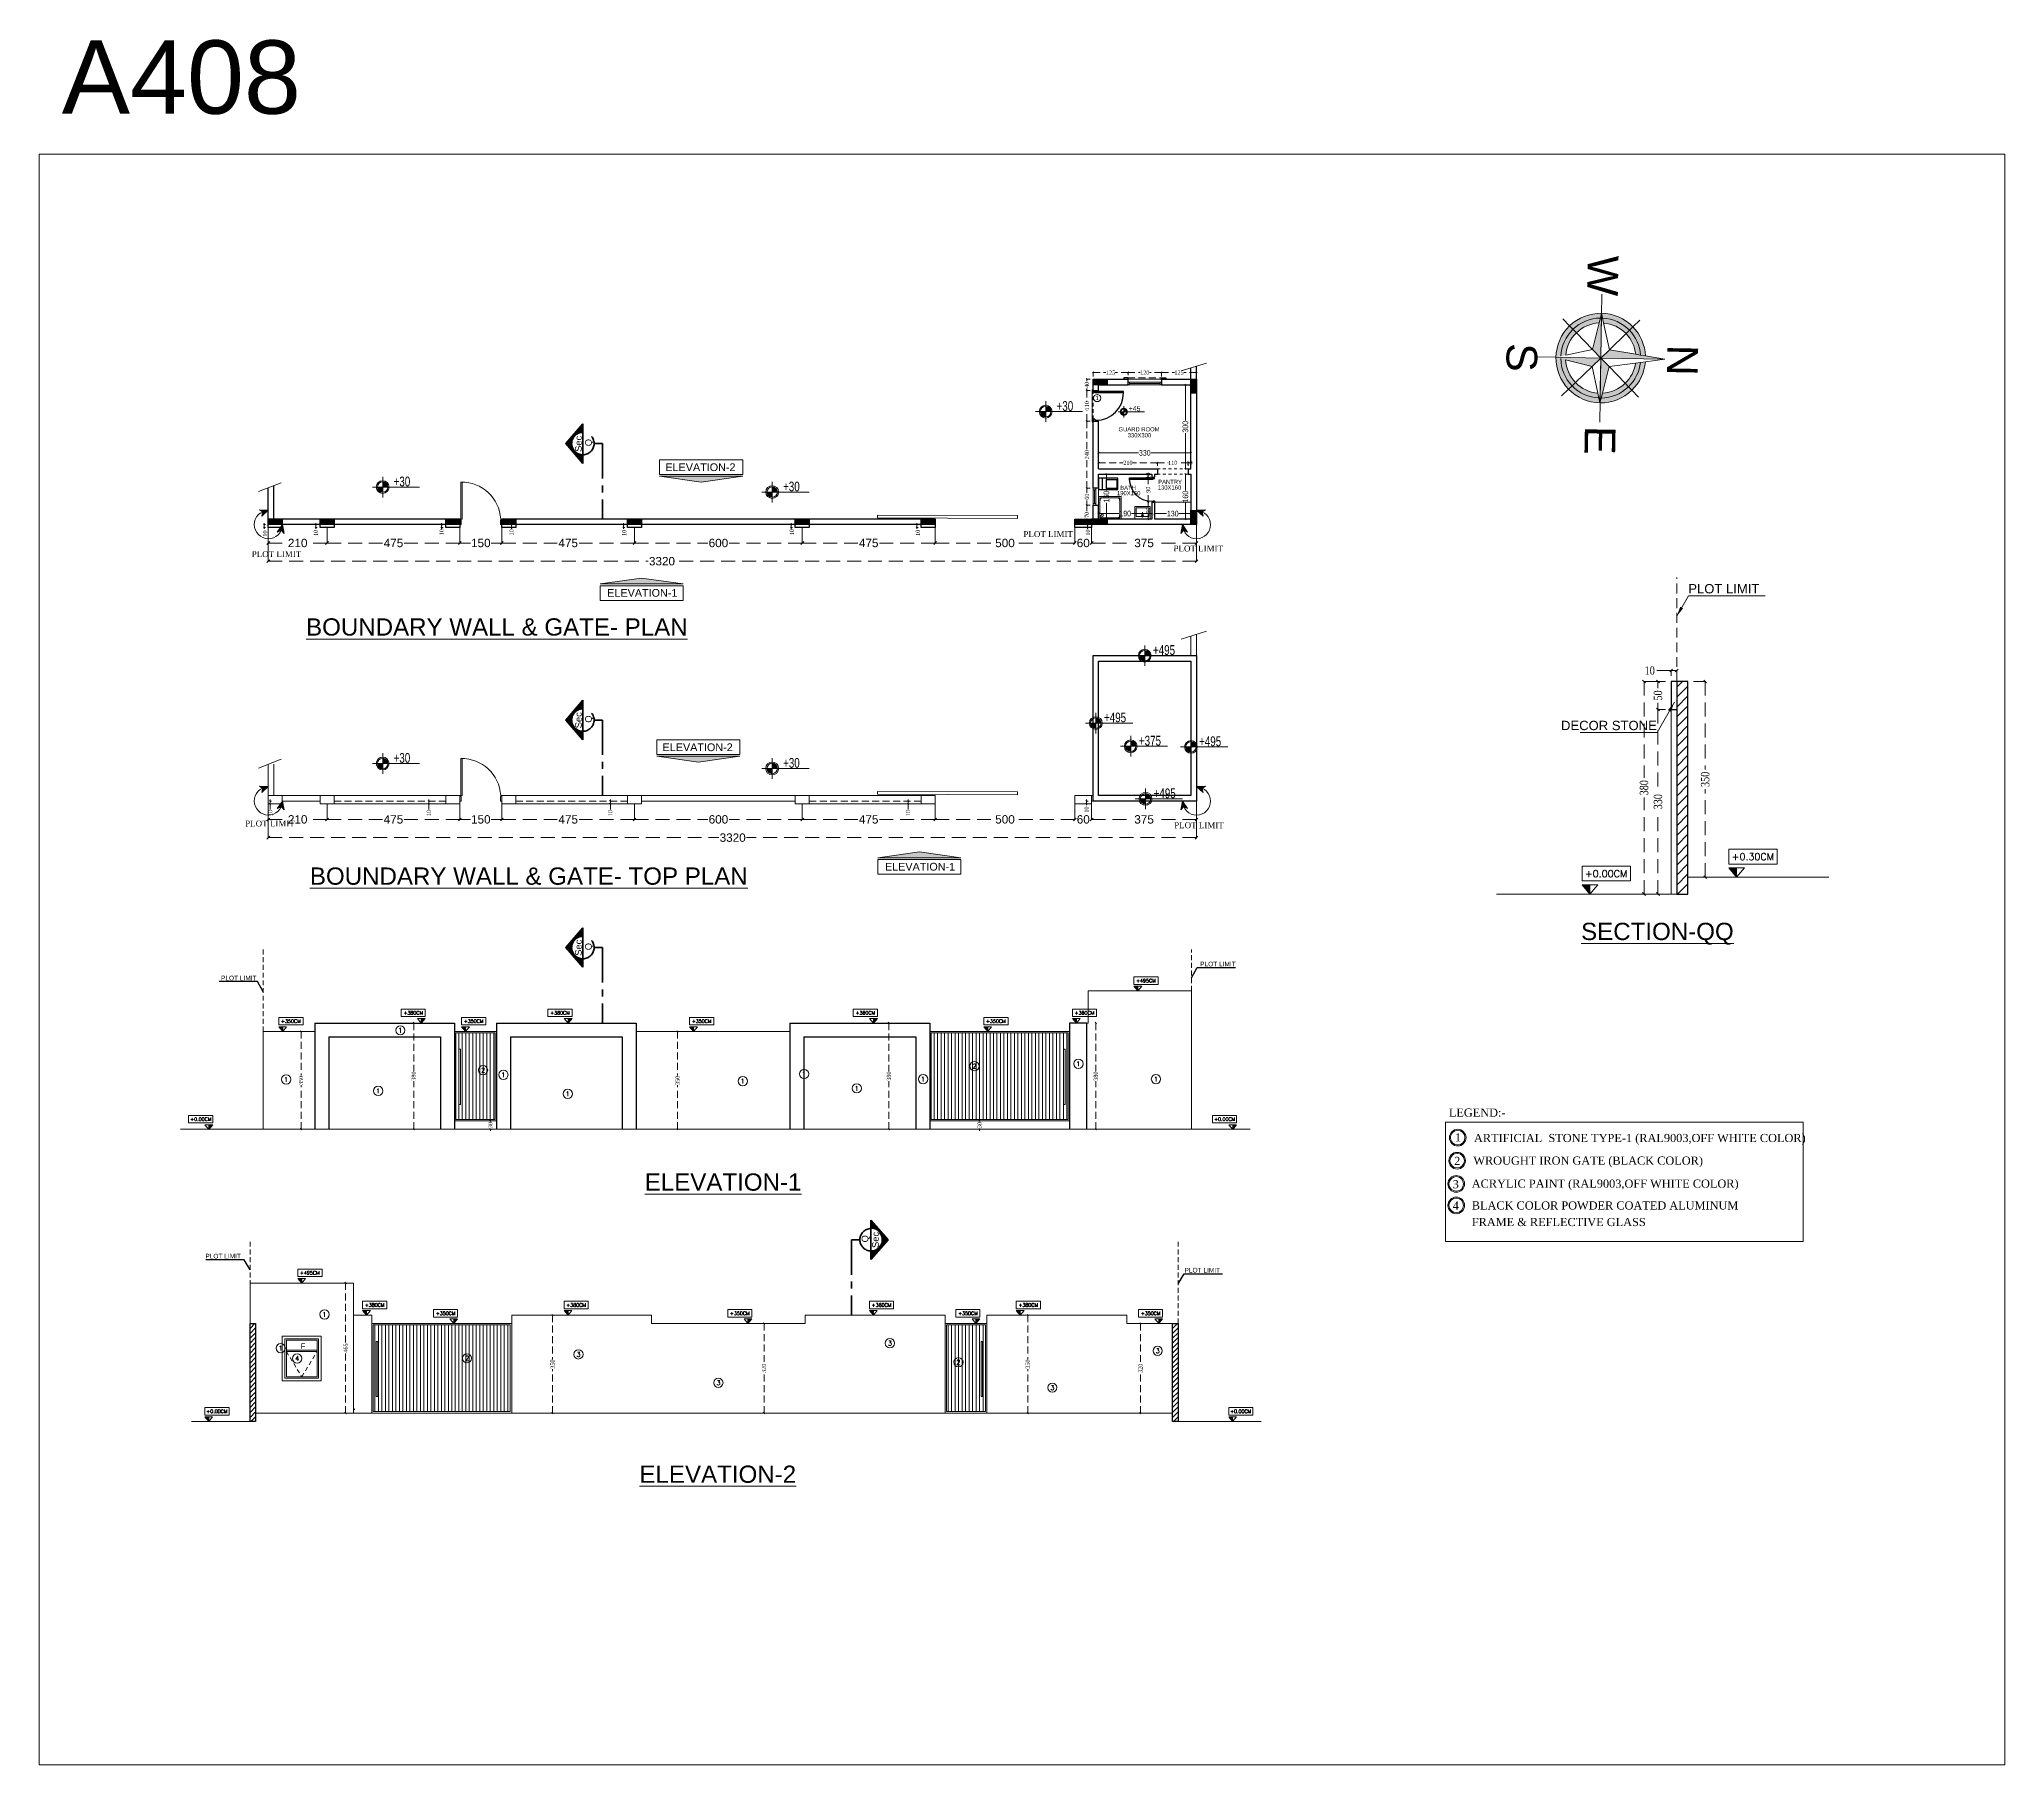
# Model space of a CAD drawing. Header units: inches. Extents: x -114 to 635, y -137 to 57.
# Drawn here: x 107.6 to 177.9, y -113.4 to -51.7 of the extents above; entities that cross this region are included whole.
import ezdxf
from ezdxf.enums import TextEntityAlignment as Align

# ---------------------------------------------------------------- set-up
doc = ezdxf.new("R2010")
doc.units = ezdxf.units.IN
doc.header["$MEASUREMENT"] = 0
doc.header["$PDMODE"] = 98
for name, pattern in [('( Hidden )', [0.375, 0.25, -0.125]), ('ABOOD', [0.375, 0.25, -0.125]), ('DASHED', [0.75, 0.5, -0.25]), ('DASHED2', [0.375, 0.25, -0.125]), ('DOT', [0.25, 0, -0.25]), ('HIDDEN', [0.375, 0.25, -0.125]), ('VILLA AXIS$0$CENTER', [2, 1.25, -0.25, 0.25, -0.25])]:
    doc.linetypes.add(name, pattern=pattern)
doc.layers.get('0').update_dxf_attribs({"lineweight": 5})
doc.layers.get('Defpoints').update_dxf_attribs({"lineweight": 5})
for name, color, linetype, lineweight in [('A-ARROW', 1, 'Continuous', 5), ('A-DOOR', 30, 'Continuous', 5), ('A-ELEV 02', 32, 'Continuous', 5), ('A-ELEV WINDOW', 150, 'Continuous', 0), ('A-ELEVATION TAG', 230, 'Continuous', 5), ('A-FIN TAG', 1, 'Continuous', 9), ('A-FLOOR LINE', 5, 'Continuous', 20), ('A-HATCH SEC', 8, 'Continuous', 5), ('A-LEVEL TAG', 23, 'Continuous', 9), ('A-LEVEL TEXT', 3, 'Continuous', 5), ('A-PLOT LIMIT', 1, 'Continuous', 0), ('A-RAILING', 31, 'Continuous', 5), ('A-REFLECT DOWN', 8, 'Continuous', 5), ('A-REFLECT UP', 8, 'HIDDEN', 0), ('A-ROOF 04', 43, 'Continuous', 5), ('A-SECTION LINE', 230, 'Continuous', 35), ('A-SECTION TAG', 230, 'Continuous', 5), ('A-text', 111, 'Continuous', 5), ('AR LEVELS', 22, 'Continuous', 9), ('ARCHES', 1, 'HIDDEN', 5), ('BORDER A2', 7, 'Continuous', 50), ('BOUNDARY WALL', 3, 'Continuous', 18), ('CLOUD', 1, 'Continuous', 30), ('COLUMNS HATCH', 1, 'Continuous', 5), ('DETAILS DIMENSION', 15, 'Continuous', 5), ('dim', 1, 'Continuous', 9), ('DIM IN', 1, 'Continuous', 0), ('DIM.', 1, 'Continuous', 5), ('DOOR', 1, 'Continuous', 5), ('ELEVATION 00', 7, 'Continuous', 30), ('ELEVATION 02', 3, 'Continuous', 18), ('ELEVATION 03', 2, 'Continuous', 13), ('ELEVATION 04', 1, 'Continuous', 9), ('FIXTURE', 5, 'Continuous', 5), ('GENERAL TEXT', 4, 'Continuous', 5), ('HATCH', 15, 'Continuous', 0), ('LEVEL SYMBOL', 8, 'Continuous', 5), ('LEVELS', 251, 'Continuous', 5), ('PROPOSED COLUMNS', 6, 'Continuous', 30), ('ROOF LINE 2', 244, 'Continuous', 25), ('STAIR', 1, 'Continuous', 5), ('TEXT2', 7, 'Continuous', 0), ('WALL PROPOSED', 7, 'Continuous', 30), ('WINDOWS', 5, 'Continuous', 5)]:
    doc.layers.add(name, color=color, linetype=linetype, lineweight=lineweight)
doc.layers.add('A-FINISHING TEXT', color=3, linetype='Continuous')
doc.styles.add('002-F.FLOOR PLAN$0$xref plans$0$ATTRIBUTE', font='BKANT.TTF')
doc.styles.add('Arial', font='arial.ttf')
doc.styles.add('BORDER', font='times.ttf', dxfattribs={"height": 0.2})
doc.styles.add('COMP', font='complex_.ttf')
doc.styles.add('GROUND FLOOR XREF - option 3$0$STYLE1', font='arial.ttf', dxfattribs={"height": 30})
doc.styles.add('MAIN', font='')
doc.styles.add('ROMANS', font='romans.shx', dxfattribs={"width": 0.7})
doc.styles.add('ST', font='times.ttf', dxfattribs={"width": 0.8})
doc.styles.get("Standard").update_dxf_attribs({"font": 'arial.ttf'})
doc.styles.add('STYLE003', font='swisscl.ttf')
doc.styles.add('TEXTN', font='arial.ttf', dxfattribs={"height": 0.2})
doc.styles.add('TEXTS', font='arial.ttf', dxfattribs={"width": 0.8})
doc.styles.get('MAIN').set_extended_font_data('Shonar Bangla')
doc.dimstyles.new('RASH PLAN', dxfattribs={"dimtxt": 0.15, "dimasz": 0.05, "dimexe": 0, "dimexo": 0.1, "dimgap": 0.05, "dimtad": 0, "dimdec": 0, "dimlfac": 100, "dimzin": 0, "dimdsep": 46, "dimtxsty": 'ST', "dimblk": 'OBLIQUE', "dimcen": 0.09, "dimclrd": 200, "dimclre": 6, "dimclrt": 1, "dimadec": 0, "dimazin": 0, "dimtfac": 1, "dimtdec": 0, "dimtmove": 1, "dimatfit": 3, "dimldrblk": 'OBLIQUE', "dimfxl": 0, "dimtolj": 1, "dimtzin": 0, "dimlwd": -1, "dimlwe": -1, "dimarcsym": 0})
doc.dimstyles.new('RASH PLAN BIG', dxfattribs={"dimtxt": 0.2, "dimasz": 0.05, "dimexe": 0, "dimexo": 0.1, "dimgap": 0.05, "dimtad": 0, "dimdec": 0, "dimlfac": 100, "dimzin": 0, "dimdsep": 46, "dimtxsty": 'STYLE003', "dimblk": 'OBLIQUE', "dimcen": 0.09, "dimclrd": 5, "dimclre": 256, "dimclrt": 7, "dimadec": 0, "dimazin": 0, "dimtfac": 1, "dimtdec": 0, "dimtmove": 1, "dimatfit": 3, "dimldrblk": 'OBLIQUE', "dimfxl": 0, "dimtolj": 1, "dimtzin": 0, "dimlwd": -1, "dimlwe": -1, "dimarcsym": 0})
doc.dimstyles.new('SITE RASH', dxfattribs={"dimtxt": 0.3, "dimasz": 0.1, "dimexe": 0, "dimexo": 0, "dimgap": 0.05, "dimtad": 0, "dimdec": 0, "dimlfac": 100, "dimzin": 0, "dimdsep": 46, "dimtxsty": 'Arial', "dimblk": 'OBLIQUE', "dimcen": 0.05, "dimclrd": 256, "dimclre": 256, "dimclrt": 256, "dimadec": 0, "dimazin": 0, "dimtfac": 10, "dimtdec": 0, "dimtix": 1, "dimtofl": 0, "dimtmove": 1, "dimatfit": 2, "dimldrblk": 'OBLIQUE', "dimfxl": 0.05, "dimtolj": 1, "dimtzin": 0, "dimlwd": -1, "dimlwe": -1, "dimarcsym": 0})
doc.dimstyles.get("Standard").update_dxf_attribs({"dimtxt": 0.18, "dimasz": 0.18, "dimexe": 0.18, "dimexo": 0.0625, "dimgap": 0.09, "dimtad": 0, "dimtih": 1, "dimtoh": 1, "dimdec": 4, "dimzin": 0, "dimdsep": 46, "dimtxsty": 'Standard', "dimcen": 0.09, "dimadec": 0, "dimazin": 0, "dimtfac": 1, "dimtdec": 4, "dimtofl": 0, "dimtmove": 0, "dimatfit": 3, "dimfxl": 1, "dimtolj": 1, "dimtzin": 0, "dimarcsym": 0})

# ---------------------------------------------------------------- blocks, each defined once
blk = doc.blocks.new('TAG-ELE-LVL')
at = {"layer": 'LEVEL SYMBOL'}
for p, q in [((-0.21, 0.35), (-0.21, 0.75)), ((-0.21, 0.75), (1.09, 0.75)), ((1.09, 0.35), (1.09, 0.75)), ((-0.21, 0.35), (1.09, 0.35)), ((0, 0), (0, 0.25))]:
    blk.add_line(p, q, dxfattribs=at)
blk.add_lwpolyline([(0, 0), (0.21, 0.25), (-0.21, 0.25)], close=True, dxfattribs=at)
blk.add_solid([(-0.21, 0.25), (0, 0), (0, 0.25)], dxfattribs=at)
at = {"layer": 'LEVEL SYMBOL', "style": 'TEXTN', "width": 0.75}
blk.add_attdef('-', (0.361, 0.07), '', height=0.175, dxfattribs=at)
at = {"layer": 'LEVELS', "color": 1, "style": 'TEXTS', "width": 0.75}
blk.add_attdef('FLOOR-NAME', text='', height=0.25, dxfattribs=at).set_placement((-0.21, 0.8), align=Align.BOTTOM_LEFT)
blk.add_attdef('LVL', text='', height=0.225, dxfattribs=at).set_placement((0.44, 0.55), align=Align.MIDDLE_CENTER)
blk = doc.blocks.new('_Oblique')
at = {"color": 0, "lineweight": -2}
blk.add_line((-0.5, -0.5), (0.5, 0.5), dxfattribs=at)
blk = doc.blocks.new('*D684')
at = {"layer": 'Defpoints', "color": 0, "transparency": 16777216}
for p in [(141.348, -90.393), (141.252, -90.69), (141.348, -90.69)]:
    blk.add_point(p, dxfattribs=at)
at = {"layer": 'DIM IN', "color": 6, "transparency": 16777216}
for p, q in [((141.248, -90.393), (141.252, -90.393)), ((141.248, -90.69), (141.252, -90.69))]:
    blk.add_line(p, q, dxfattribs=at)
at = {"layer": 'DIM IN', "color": 200, "linetype": 'DASHED2', "transparency": 16777216}
for p, q in [((141.252, -90.393), (141.252, -90.343)), ((141.252, -90.393), (141.252, -90.41)), ((141.252, -90.69), (141.252, -90.673)), ((141.252, -90.69), (141.252, -90.74))]:
    blk.add_line(p, q, dxfattribs=at)
at = {"layer": 'DIM IN', "color": 200, "transparency": 16777216, "xscale": 0.05, "yscale": 0.05, "zscale": 0.05}
for p, rotation in [((141.252, -90.393), 270), ((141.252, -90.69), 90)]:
    blk.add_blockref('_Oblique', p, dxfattribs=dict(at, rotation=rotation))
at = {"layer": 'DIM IN', "color": 1, "transparency": 16777216, "insert": (141.252, -90.542), "char_height": 0.15, "attachment_point": 5, "rotation": 90, "style": 'ST'}
blk.add_mtext('\\A1;30', dxfattribs=at)
blk = doc.blocks.new('*D685')
at = {"layer": 'Defpoints', "color": 0, "transparency": 16777216}
for p in [(145.301, -86.89), (145.41, -86.89), (145.301, -90.69)]:
    blk.add_point(p, dxfattribs=at)
at = {"layer": 'DIM IN', "color": 6, "transparency": 16777216}
for p, q in [((145.401, -86.89), (145.41, -86.89)), ((145.401, -90.69), (145.41, -90.69))]:
    blk.add_line(p, q, dxfattribs=at)
at = {"layer": 'DIM IN', "color": 200, "linetype": 'DASHED2', "transparency": 16777216}
for p, q in [((145.41, -86.89), (145.41, -88.614)), ((145.41, -90.69), (145.41, -88.966))]:
    blk.add_line(p, q, dxfattribs=at)
at = {"layer": 'DIM IN', "color": 200, "transparency": 16777216, "xscale": 0.05, "yscale": 0.05, "zscale": 0.05}
for p, rotation in [((145.41, -86.89), 90), ((145.41, -90.69), 270)]:
    blk.add_blockref('_Oblique', p, dxfattribs=dict(at, rotation=rotation))
at = {"layer": 'DIM IN', "color": 1, "transparency": 16777216, "insert": (145.41, -88.79), "char_height": 0.15, "attachment_point": 5, "rotation": 90, "style": 'ST'}
blk.add_mtext('\\A1;380', dxfattribs=at)
blk = doc.blocks.new('FINISHING TAG')
at = {"color": 1}
blk.add_circle((0, 0), 295, dxfattribs=at)
at = {"color": 3, "style": 'COMP'}
blk.add_attdef('0', text='', height=250, dxfattribs=at).set_placement((4, -2), align=Align.MIDDLE)
blk = doc.blocks.new('*D686')
at = {"layer": 'Defpoints', "color": 0, "transparency": 16777216}
for p in [(138.011, -86.89), (138.12, -86.89), (138.12, -90.69)]:
    blk.add_point(p, dxfattribs=at)
at = {"layer": 'DIM IN', "color": 6, "transparency": 16777216}
for p, q in [((138.02, -86.89), (138.011, -86.89)), ((138.02, -90.69), (138.011, -90.69))]:
    blk.add_line(p, q, dxfattribs=at)
at = {"layer": 'DIM IN', "color": 200, "linetype": 'DASHED2', "transparency": 16777216}
for p, q in [((138.011, -86.89), (138.011, -88.614)), ((138.011, -90.69), (138.011, -88.966))]:
    blk.add_line(p, q, dxfattribs=at)
at = {"layer": 'DIM IN', "color": 200, "transparency": 16777216, "xscale": 0.05, "yscale": 0.05, "zscale": 0.05}
for p, rotation in [((138.011, -86.89), 90), ((138.011, -90.69), 270)]:
    blk.add_blockref('_Oblique', p, dxfattribs=dict(at, rotation=rotation))
at = {"layer": 'DIM IN', "color": 1, "transparency": 16777216, "insert": (138.011, -88.79), "char_height": 0.15, "attachment_point": 5, "rotation": 90, "style": 'ST'}
blk.add_mtext('\\A1;380', dxfattribs=at)
blk = doc.blocks.new('*D687')
at = {"layer": 'Defpoints', "color": 0, "transparency": 16777216}
for p in [(121.012, -86.89), (121.121, -86.89), (121.121, -90.69)]:
    blk.add_point(p, dxfattribs=at)
at = {"layer": 'DIM IN', "color": 6, "transparency": 16777216}
for p, q in [((121.021, -86.89), (121.012, -86.89)), ((121.021, -90.69), (121.012, -90.69))]:
    blk.add_line(p, q, dxfattribs=at)
at = {"layer": 'DIM IN', "color": 200, "linetype": 'DASHED2', "transparency": 16777216}
for p, q in [((121.012, -86.89), (121.012, -88.614)), ((121.012, -90.69), (121.012, -88.966))]:
    blk.add_line(p, q, dxfattribs=at)
at = {"layer": 'DIM IN', "color": 200, "transparency": 16777216, "xscale": 0.05, "yscale": 0.05, "zscale": 0.05}
for p, rotation in [((121.012, -86.89), 90), ((121.012, -90.69), 270)]:
    blk.add_blockref('_Oblique', p, dxfattribs=dict(at, rotation=rotation))
at = {"layer": 'DIM IN', "color": 1, "transparency": 16777216, "insert": (121.012, -88.79), "char_height": 0.15, "attachment_point": 5, "rotation": 90, "style": 'ST'}
blk.add_mtext('\\A1;380', dxfattribs=at)
blk = doc.blocks.new('*D688')
at = {"layer": 'Defpoints', "color": 0, "transparency": 16777216}
for p in [(123.849, -90.393), (123.753, -90.69), (123.849, -90.69)]:
    blk.add_point(p, dxfattribs=at)
at = {"layer": 'DIM IN', "color": 6, "transparency": 16777216}
for p, q in [((123.749, -90.393), (123.753, -90.393)), ((123.749, -90.69), (123.753, -90.69))]:
    blk.add_line(p, q, dxfattribs=at)
at = {"layer": 'DIM IN', "color": 200, "linetype": 'DASHED2', "transparency": 16777216}
for p, q in [((123.753, -90.393), (123.753, -90.343)), ((123.753, -90.393), (123.753, -90.41)), ((123.753, -90.69), (123.753, -90.673)), ((123.753, -90.69), (123.753, -90.74))]:
    blk.add_line(p, q, dxfattribs=at)
at = {"layer": 'DIM IN', "color": 200, "transparency": 16777216, "xscale": 0.05, "yscale": 0.05, "zscale": 0.05}
for p, rotation in [((123.753, -90.393), 270), ((123.753, -90.69), 90)]:
    blk.add_blockref('_Oblique', p, dxfattribs=dict(at, rotation=rotation))
at = {"layer": 'DIM IN', "color": 1, "transparency": 16777216, "insert": (123.753, -90.542), "char_height": 0.15, "attachment_point": 5, "rotation": 90, "style": 'ST'}
blk.add_mtext('\\A1;30', dxfattribs=at)
blk = doc.blocks.new('*D689')
at = {"layer": 'Defpoints', "color": 0, "transparency": 16777216}
for p in [(116.981, -87.19), (117.09, -87.19), (117.09, -90.69)]:
    blk.add_point(p, dxfattribs=at)
at = {"layer": 'DIM IN', "color": 6, "transparency": 16777216}
for p, q in [((116.99, -87.19), (116.981, -87.19)), ((116.99, -90.69), (116.981, -90.69))]:
    blk.add_line(p, q, dxfattribs=at)
at = {"layer": 'DIM IN', "color": 200, "linetype": 'DASHED2', "transparency": 16777216}
for p, q in [((116.981, -87.19), (116.981, -88.764)), ((116.981, -90.69), (116.981, -89.116))]:
    blk.add_line(p, q, dxfattribs=at)
at = {"layer": 'DIM IN', "color": 200, "transparency": 16777216, "xscale": 0.05, "yscale": 0.05, "zscale": 0.05}
for p, rotation in [((116.981, -87.19), 90), ((116.981, -90.69), 270)]:
    blk.add_blockref('_Oblique', p, dxfattribs=dict(at, rotation=rotation))
at = {"layer": 'DIM IN', "color": 1, "transparency": 16777216, "insert": (116.981, -88.94), "char_height": 0.15, "attachment_point": 5, "rotation": 90, "style": 'ST'}
blk.add_mtext('\\A1;350', dxfattribs=at)
blk = doc.blocks.new('*D690')
at = {"layer": 'Defpoints', "color": 0, "transparency": 16777216}
for p in [(130.446, -87.19), (130.555, -87.19), (130.555, -90.69)]:
    blk.add_point(p, dxfattribs=at)
at = {"layer": 'DIM IN', "color": 6, "transparency": 16777216}
for p, q in [((130.455, -87.19), (130.446, -87.19)), ((130.455, -90.69), (130.446, -90.69))]:
    blk.add_line(p, q, dxfattribs=at)
at = {"layer": 'DIM IN', "color": 200, "linetype": 'DASHED2', "transparency": 16777216}
for p, q in [((130.446, -87.19), (130.446, -88.764)), ((130.446, -90.69), (130.446, -89.116))]:
    blk.add_line(p, q, dxfattribs=at)
at = {"layer": 'DIM IN', "color": 200, "transparency": 16777216, "xscale": 0.05, "yscale": 0.05, "zscale": 0.05}
for p, rotation in [((130.446, -87.19), 90), ((130.446, -90.69), 270)]:
    blk.add_blockref('_Oblique', p, dxfattribs=dict(at, rotation=rotation))
at = {"layer": 'DIM IN', "color": 1, "transparency": 16777216, "insert": (130.446, -88.94), "char_height": 0.15, "attachment_point": 5, "rotation": 90, "style": 'ST'}
blk.add_mtext('\\A1;350', dxfattribs=at)
blk = doc.blocks.new('*D691')
at = {"layer": 'Defpoints', "color": 0, "transparency": 16777216}
for p in [(144.661, -69.166), (145.261, -69.166), (145.261, -69.724)]:
    blk.add_point(p, dxfattribs=at)
at = {"layer": 'dim', "transparency": 16777216}
for p, q in [((144.661, -69.166), (144.661, -69.724)), ((145.261, -69.166), (145.261, -69.724))]:
    blk.add_line(p, q, dxfattribs=at)
at = {"layer": 'dim', "linetype": 'DASHED', "transparency": 16777216}
for p, q in [((144.661, -69.724), (144.561, -69.724)), ((145.261, -69.724), (145.361, -69.724))]:
    blk.add_line(p, q, dxfattribs=at)
at = {"layer": 'dim', "transparency": 16777216, "xscale": 0.1, "yscale": 0.1, "zscale": 0.1}
blk.add_blockref('_Oblique', (144.661, -69.724), dxfattribs=at)
at = {"layer": 'dim', "transparency": 16777216, "xscale": 0.1, "yscale": 0.1, "zscale": 0.1, "rotation": 180}
blk.add_blockref('_Oblique', (145.261, -69.724), dxfattribs=at)
at = {"layer": 'dim', "transparency": 16777216, "insert": (144.961, -69.724), "char_height": 0.3, "attachment_point": 5, "style": 'Arial'}
blk.add_mtext('\\A1;60', dxfattribs=at)
blk = doc.blocks.new('*D692')
at = {"layer": 'Defpoints', "color": 0, "transparency": 16777216}
for p in [(115.811, -69.166), (149.011, -69.066), (149.011, -70.376)]:
    blk.add_point(p, dxfattribs=at)
at = {"layer": 'dim', "transparency": 16777216}
for p, q in [((115.811, -69.166), (115.811, -70.376)), ((149.011, -69.066), (149.011, -70.376))]:
    blk.add_line(p, q, dxfattribs=at)
at = {"layer": 'dim', "linetype": 'DASHED', "transparency": 16777216}
for p, q in [((115.811, -70.376), (129.394, -70.376)), ((149.011, -70.376), (130.389, -70.376))]:
    blk.add_line(p, q, dxfattribs=at)
at = {"layer": 'dim', "transparency": 16777216, "xscale": 0.1, "yscale": 0.1, "zscale": 0.1, "rotation": 180}
blk.add_blockref('_Oblique', (115.811, -70.376), dxfattribs=at)
at = {"layer": 'dim', "transparency": 16777216, "xscale": 0.1, "yscale": 0.1, "zscale": 0.1}
blk.add_blockref('_Oblique', (149.011, -70.376), dxfattribs=at)
at = {"layer": 'dim', "transparency": 16777216, "insert": (129.891, -70.376), "char_height": 0.3, "attachment_point": 5, "style": 'Arial'}
blk.add_mtext('\\A1;3320', dxfattribs=at)
blk = doc.blocks.new('A$C2da3ec11')
for p, q in [((0.04, 0), (0.04, 1.32)), ((0.08, 1.319), (0.08, 0)), ((0, 0), (0.04, 0)), ((0, 0), (0.04, 0)), ((0.08, 0), (0.04, 0)), ((0.04, 0), (0.04, -0.04)), ((0.08, 0), (0.04, 0)), ((0.04, 0), (0.04, -0.04)), ((1.5, 0), (1.46, 0)), ((1.46, 0), (1.46, -0.04)), ((1.5, 0), (1.46, 0)), ((1.46, 0), (1.46, -0.04)), ((0.05, -0.2), (0, -0.2)), ((0.05, -0.2), (0, -0.2)), ((0.04, -0.04), (0.05, -0.04)), ((0.04, -0.04), (0.05, -0.04)), ((0.05, -0.04), (0.05, -0.2)), ((0.05, -0.04), (0.05, -0.2)), ((1.46, -0.04), (1.45, -0.04)), ((1.45, -0.04), (1.45, -0.2)), ((1.46, -0.04), (1.45, -0.04)), ((1.45, -0.04), (1.45, -0.2)), ((1.45, -0.2), (1.5, -0.2)), ((1.45, -0.2), (1.5, -0.2))]:
    blk.add_line(p, q)
blk.add_arc((0.064, -0.078), 1.399, 3.21626, 90.96406)
blk = doc.blocks.new('*D693')
at = {"layer": 'Defpoints', "color": 0, "transparency": 16777216}
for p in [(124.162, -69.166), (128.912, -69.166), (128.912, -69.724)]:
    blk.add_point(p, dxfattribs=at)
at = {"layer": 'dim', "transparency": 16777216}
for p, q in [((124.162, -69.166), (124.162, -69.724)), ((128.912, -69.166), (128.912, -69.724))]:
    blk.add_line(p, q, dxfattribs=at)
at = {"layer": 'dim', "linetype": 'DASHED', "transparency": 16777216}
for p, q in [((124.162, -69.724), (126.148, -69.724)), ((128.912, -69.724), (126.925, -69.724))]:
    blk.add_line(p, q, dxfattribs=at)
at = {"layer": 'dim', "transparency": 16777216, "xscale": 0.1, "yscale": 0.1, "zscale": 0.1, "rotation": 180}
blk.add_blockref('_Oblique', (124.162, -69.724), dxfattribs=at)
at = {"layer": 'dim', "transparency": 16777216, "xscale": 0.1, "yscale": 0.1, "zscale": 0.1}
blk.add_blockref('_Oblique', (128.912, -69.724), dxfattribs=at)
at = {"layer": 'dim', "transparency": 16777216, "insert": (126.537, -69.724), "char_height": 0.3, "attachment_point": 5, "style": 'Arial'}
blk.add_mtext('\\A1;475', dxfattribs=at)
blk = doc.blocks.new('*D694')
at = {"layer": 'Defpoints', "color": 0, "transparency": 16777216}
for p in [(139.66, -69.166), (144.661, -69.166), (139.66, -69.724)]:
    blk.add_point(p, dxfattribs=at)
at = {"layer": 'dim', "transparency": 16777216}
for p, q in [((139.66, -69.166), (139.66, -69.724)), ((144.661, -69.166), (144.661, -69.724))]:
    blk.add_line(p, q, dxfattribs=at)
at = {"layer": 'dim', "linetype": 'DASHED', "transparency": 16777216}
for p, q in [((139.66, -69.724), (141.78, -69.724)), ((144.661, -69.724), (142.542, -69.724))]:
    blk.add_line(p, q, dxfattribs=at)
at = {"layer": 'dim', "transparency": 16777216, "xscale": 0.1, "yscale": 0.1, "zscale": 0.1, "rotation": 180}
blk.add_blockref('_Oblique', (139.66, -69.724), dxfattribs=at)
at = {"layer": 'dim', "transparency": 16777216, "xscale": 0.1, "yscale": 0.1, "zscale": 0.1}
blk.add_blockref('_Oblique', (144.661, -69.724), dxfattribs=at)
at = {"layer": 'dim', "transparency": 16777216, "insert": (142.161, -69.724), "char_height": 0.3, "attachment_point": 5, "style": 'Arial'}
blk.add_mtext('\\A1;500', dxfattribs=at)
blk = doc.blocks.new('*D695')
at = {"layer": 'Defpoints', "color": 0, "transparency": 16777216}
for p in [(122.662, -69.166), (124.162, -69.166), (122.662, -69.724)]:
    blk.add_point(p, dxfattribs=at)
at = {"layer": 'dim', "transparency": 16777216}
for p, q in [((122.662, -69.166), (122.662, -69.724)), ((124.162, -69.166), (124.162, -69.724))]:
    blk.add_line(p, q, dxfattribs=at)
at = {"layer": 'dim', "linetype": 'DASHED', "transparency": 16777216}
for p, q in [((122.662, -69.724), (123.045, -69.724)), ((124.162, -69.724), (123.778, -69.724))]:
    blk.add_line(p, q, dxfattribs=at)
at = {"layer": 'dim', "transparency": 16777216, "xscale": 0.1, "yscale": 0.1, "zscale": 0.1, "rotation": 180}
blk.add_blockref('_Oblique', (122.662, -69.724), dxfattribs=at)
at = {"layer": 'dim', "transparency": 16777216, "xscale": 0.1, "yscale": 0.1, "zscale": 0.1}
blk.add_blockref('_Oblique', (124.162, -69.724), dxfattribs=at)
at = {"layer": 'dim', "transparency": 16777216, "insert": (123.412, -69.724), "char_height": 0.3, "attachment_point": 5, "style": 'Arial'}
blk.add_mtext('\\A1;150', dxfattribs=at)
blk = doc.blocks.new('*D696')
at = {"layer": 'Defpoints', "color": 0, "transparency": 16777216}
for p in [(117.912, -69.166), (122.662, -69.166), (117.912, -69.724)]:
    blk.add_point(p, dxfattribs=at)
at = {"layer": 'dim', "transparency": 16777216}
for p, q in [((117.912, -69.166), (117.912, -69.724)), ((122.662, -69.166), (122.662, -69.724))]:
    blk.add_line(p, q, dxfattribs=at)
at = {"layer": 'dim', "linetype": 'DASHED', "transparency": 16777216}
for p, q in [((117.912, -69.724), (119.898, -69.724)), ((122.662, -69.724), (120.675, -69.724))]:
    blk.add_line(p, q, dxfattribs=at)
at = {"layer": 'dim', "transparency": 16777216, "xscale": 0.1, "yscale": 0.1, "zscale": 0.1, "rotation": 180}
blk.add_blockref('_Oblique', (117.912, -69.724), dxfattribs=at)
at = {"layer": 'dim', "transparency": 16777216, "xscale": 0.1, "yscale": 0.1, "zscale": 0.1}
blk.add_blockref('_Oblique', (122.662, -69.724), dxfattribs=at)
at = {"layer": 'dim', "transparency": 16777216, "insert": (120.287, -69.724), "char_height": 0.3, "attachment_point": 5, "style": 'Arial'}
blk.add_mtext('\\A1;475', dxfattribs=at)
blk = doc.blocks.new('002-F.FLOOR PLAN$0$xref plans$0$LVL-PL')
h = blk.add_hatch(color=256)
h.paths.add_polyline_path([(0, 0.123), (0, 0), (0.123, 0, 0.414214)])
h.paths.add_polyline_path([(0, 0), (-0.123, 0, 0.414214), (0, -0.123)])
for p, q in [((0.2, 0), (-0.242, 0)), ((0, 0.242), (0, -0.242)), ((0, 0), (0.865, 0))]:
    blk.add_line(p, q)
for radius in [0.15, 0.123]:
    blk.add_circle((0, 0), radius)
at = {"style": '002-F.FLOOR PLAN$0$xref plans$0$ATTRIBUTE', "width": 0.75, "flags": 12}
for tag, p in [('LEVEL', (0.517, 0.151)), ('POSITION', (0.517, -0.154))]:
    blk.add_attdef(tag, text='', height=0.2, dxfattribs=at).set_placement(p, align=Align.MIDDLE)
blk = doc.blocks.new('*D697')
at = {"layer": 'Defpoints', "color": 0, "transparency": 16777216}
for p in [(144.661, -79.052), (145.261, -79.052), (145.261, -79.609)]:
    blk.add_point(p, dxfattribs=at)
at = {"layer": 'dim', "transparency": 16777216}
for p, q in [((144.661, -79.052), (144.661, -79.609)), ((145.261, -79.052), (145.261, -79.609))]:
    blk.add_line(p, q, dxfattribs=at)
at = {"layer": 'dim', "linetype": 'DASHED', "transparency": 16777216}
for p, q in [((144.661, -79.609), (144.561, -79.609)), ((145.261, -79.609), (145.361, -79.609))]:
    blk.add_line(p, q, dxfattribs=at)
at = {"layer": 'dim', "transparency": 16777216, "xscale": 0.1, "yscale": 0.1, "zscale": 0.1}
blk.add_blockref('_Oblique', (144.661, -79.609), dxfattribs=at)
at = {"layer": 'dim', "transparency": 16777216, "xscale": 0.1, "yscale": 0.1, "zscale": 0.1, "rotation": 180}
blk.add_blockref('_Oblique', (145.261, -79.609), dxfattribs=at)
at = {"layer": 'dim', "transparency": 16777216, "insert": (144.961, -79.609), "char_height": 0.3, "attachment_point": 5, "style": 'Arial'}
blk.add_mtext('\\A1;60', dxfattribs=at)
blk = doc.blocks.new('*D698')
at = {"layer": 'Defpoints', "color": 0, "transparency": 16777216}
for p in [(115.811, -79.052), (149.011, -78.952), (149.011, -80.261)]:
    blk.add_point(p, dxfattribs=at)
at = {"layer": 'dim', "transparency": 16777216}
for p, q in [((115.811, -79.052), (115.811, -80.261)), ((149.011, -78.952), (149.011, -80.261))]:
    blk.add_line(p, q, dxfattribs=at)
at = {"layer": 'dim', "linetype": 'DASHED', "transparency": 16777216}
for p, q in [((115.811, -80.261), (131.924, -80.261)), ((149.011, -80.261), (132.918, -80.261))]:
    blk.add_line(p, q, dxfattribs=at)
at = {"layer": 'dim', "transparency": 16777216, "xscale": 0.1, "yscale": 0.1, "zscale": 0.1, "rotation": 180}
blk.add_blockref('_Oblique', (115.811, -80.261), dxfattribs=at)
at = {"layer": 'dim', "transparency": 16777216, "xscale": 0.1, "yscale": 0.1, "zscale": 0.1}
blk.add_blockref('_Oblique', (149.011, -80.261), dxfattribs=at)
at = {"layer": 'dim', "transparency": 16777216, "insert": (132.421, -80.261), "char_height": 0.3, "attachment_point": 5, "style": 'Arial'}
blk.add_mtext('\\A1;3320', dxfattribs=at)
blk = doc.blocks.new('*D699')
at = {"layer": 'Defpoints', "color": 0, "transparency": 16777216}
for p in [(134.91, -79.052), (139.66, -79.052), (139.66, -79.609)]:
    blk.add_point(p, dxfattribs=at)
at = {"layer": 'dim', "transparency": 16777216}
for p, q in [((134.91, -79.052), (134.91, -79.609)), ((139.66, -79.052), (139.66, -79.609))]:
    blk.add_line(p, q, dxfattribs=at)
at = {"layer": 'dim', "linetype": 'DASHED', "transparency": 16777216}
for p, q in [((134.91, -79.609), (136.897, -79.609)), ((139.66, -79.609), (137.674, -79.609))]:
    blk.add_line(p, q, dxfattribs=at)
at = {"layer": 'dim', "transparency": 16777216, "xscale": 0.1, "yscale": 0.1, "zscale": 0.1, "rotation": 180}
blk.add_blockref('_Oblique', (134.91, -79.609), dxfattribs=at)
at = {"layer": 'dim', "transparency": 16777216, "xscale": 0.1, "yscale": 0.1, "zscale": 0.1}
blk.add_blockref('_Oblique', (139.66, -79.609), dxfattribs=at)
at = {"layer": 'dim', "transparency": 16777216, "insert": (137.285, -79.609), "char_height": 0.3, "attachment_point": 5, "style": 'Arial'}
blk.add_mtext('\\A1;475', dxfattribs=at)
blk = doc.blocks.new('*D700')
at = {"layer": 'Defpoints', "color": 0, "transparency": 16777216}
for p in [(139.66, -79.052), (144.661, -79.052), (139.66, -79.609)]:
    blk.add_point(p, dxfattribs=at)
at = {"layer": 'dim', "transparency": 16777216}
for p, q in [((139.66, -79.052), (139.66, -79.609)), ((144.661, -79.052), (144.661, -79.609))]:
    blk.add_line(p, q, dxfattribs=at)
at = {"layer": 'dim', "linetype": 'DASHED', "transparency": 16777216}
for p, q in [((139.66, -79.609), (141.78, -79.609)), ((144.661, -79.609), (142.542, -79.609))]:
    blk.add_line(p, q, dxfattribs=at)
at = {"layer": 'dim', "transparency": 16777216, "xscale": 0.1, "yscale": 0.1, "zscale": 0.1, "rotation": 180}
blk.add_blockref('_Oblique', (139.66, -79.609), dxfattribs=at)
at = {"layer": 'dim', "transparency": 16777216, "xscale": 0.1, "yscale": 0.1, "zscale": 0.1}
blk.add_blockref('_Oblique', (144.661, -79.609), dxfattribs=at)
at = {"layer": 'dim', "transparency": 16777216, "insert": (142.161, -79.609), "char_height": 0.3, "attachment_point": 5, "style": 'Arial'}
blk.add_mtext('\\A1;500', dxfattribs=at)
blk = doc.blocks.new('*D701')
at = {"layer": 'Defpoints', "color": 0, "transparency": 16777216}
for p in [(122.662, -79.052), (124.162, -79.052), (122.662, -79.609)]:
    blk.add_point(p, dxfattribs=at)
at = {"layer": 'dim', "transparency": 16777216}
for p, q in [((122.662, -79.052), (122.662, -79.609)), ((124.162, -79.052), (124.162, -79.609))]:
    blk.add_line(p, q, dxfattribs=at)
at = {"layer": 'dim', "linetype": 'DASHED', "transparency": 16777216}
for p, q in [((122.662, -79.609), (123.045, -79.609)), ((124.162, -79.609), (123.778, -79.609))]:
    blk.add_line(p, q, dxfattribs=at)
at = {"layer": 'dim', "transparency": 16777216, "xscale": 0.1, "yscale": 0.1, "zscale": 0.1, "rotation": 180}
blk.add_blockref('_Oblique', (122.662, -79.609), dxfattribs=at)
at = {"layer": 'dim', "transparency": 16777216, "xscale": 0.1, "yscale": 0.1, "zscale": 0.1}
blk.add_blockref('_Oblique', (124.162, -79.609), dxfattribs=at)
at = {"layer": 'dim', "transparency": 16777216, "insert": (123.412, -79.609), "char_height": 0.3, "attachment_point": 5, "style": 'Arial'}
blk.add_mtext('\\A1;150', dxfattribs=at)
blk = doc.blocks.new('*D702')
at = {"layer": 'Defpoints', "color": 0, "transparency": 16777216}
for p in [(117.912, -79.052), (122.662, -79.052), (117.912, -79.609)]:
    blk.add_point(p, dxfattribs=at)
at = {"layer": 'dim', "transparency": 16777216}
for p, q in [((117.912, -79.052), (117.912, -79.609)), ((122.662, -79.052), (122.662, -79.609))]:
    blk.add_line(p, q, dxfattribs=at)
at = {"layer": 'dim', "linetype": 'DASHED', "transparency": 16777216}
for p, q in [((117.912, -79.609), (119.898, -79.609)), ((122.662, -79.609), (120.675, -79.609))]:
    blk.add_line(p, q, dxfattribs=at)
at = {"layer": 'dim', "transparency": 16777216, "xscale": 0.1, "yscale": 0.1, "zscale": 0.1, "rotation": 180}
blk.add_blockref('_Oblique', (117.912, -79.609), dxfattribs=at)
at = {"layer": 'dim', "transparency": 16777216, "xscale": 0.1, "yscale": 0.1, "zscale": 0.1}
blk.add_blockref('_Oblique', (122.662, -79.609), dxfattribs=at)
at = {"layer": 'dim', "transparency": 16777216, "insert": (120.287, -79.609), "char_height": 0.3, "attachment_point": 5, "style": 'Arial'}
blk.add_mtext('\\A1;475', dxfattribs=at)
blk = doc.blocks.new('*D715')
at = {"layer": 'Defpoints', "color": 0, "transparency": 16777216}
for p in [(115.811, -69.166), (117.912, -69.166), (115.811, -69.724)]:
    blk.add_point(p, dxfattribs=at)
at = {"layer": 'dim', "transparency": 16777216}
for p, q in [((115.811, -69.166), (115.811, -69.724)), ((117.912, -69.166), (117.912, -69.724))]:
    blk.add_line(p, q, dxfattribs=at)
at = {"layer": 'dim', "linetype": 'DASHED', "transparency": 16777216}
for p, q in [((115.811, -69.724), (116.478, -69.724)), ((117.912, -69.724), (117.245, -69.724))]:
    blk.add_line(p, q, dxfattribs=at)
at = {"layer": 'dim', "transparency": 16777216, "xscale": 0.1, "yscale": 0.1, "zscale": 0.1, "rotation": 180}
blk.add_blockref('_Oblique', (115.811, -69.724), dxfattribs=at)
at = {"layer": 'dim', "transparency": 16777216, "xscale": 0.1, "yscale": 0.1, "zscale": 0.1}
blk.add_blockref('_Oblique', (117.912, -69.724), dxfattribs=at)
at = {"layer": 'dim', "transparency": 16777216, "insert": (116.861, -69.724), "char_height": 0.3, "attachment_point": 5, "style": 'Arial'}
blk.add_mtext('\\A1;210', dxfattribs=at)
blk = doc.blocks.new('*D716')
at = {"layer": 'Defpoints', "color": 0, "transparency": 16777216}
for p in [(128.912, -69.166), (134.91, -69.166), (134.91, -69.724)]:
    blk.add_point(p, dxfattribs=at)
at = {"layer": 'dim', "transparency": 16777216}
for p, q in [((128.912, -69.166), (128.912, -69.724)), ((134.91, -69.166), (134.91, -69.724))]:
    blk.add_line(p, q, dxfattribs=at)
at = {"layer": 'dim', "linetype": 'DASHED', "transparency": 16777216}
for p, q in [((128.912, -69.724), (131.529, -69.724)), ((134.91, -69.724), (132.293, -69.724))]:
    blk.add_line(p, q, dxfattribs=at)
at = {"layer": 'dim', "transparency": 16777216, "xscale": 0.1, "yscale": 0.1, "zscale": 0.1, "rotation": 180}
blk.add_blockref('_Oblique', (128.912, -69.724), dxfattribs=at)
at = {"layer": 'dim', "transparency": 16777216, "xscale": 0.1, "yscale": 0.1, "zscale": 0.1}
blk.add_blockref('_Oblique', (134.91, -69.724), dxfattribs=at)
at = {"layer": 'dim', "transparency": 16777216, "insert": (131.911, -69.724), "char_height": 0.3, "attachment_point": 5, "style": 'Arial'}
blk.add_mtext('\\A1;600', dxfattribs=at)
blk = doc.blocks.new('*D717')
at = {"layer": 'Defpoints', "color": 0, "transparency": 16777216}
for p in [(134.91, -69.166), (139.66, -69.166), (139.66, -69.724)]:
    blk.add_point(p, dxfattribs=at)
at = {"layer": 'dim', "transparency": 16777216}
for p, q in [((134.91, -69.166), (134.91, -69.724)), ((139.66, -69.166), (139.66, -69.724))]:
    blk.add_line(p, q, dxfattribs=at)
at = {"layer": 'dim', "linetype": 'DASHED', "transparency": 16777216}
for p, q in [((134.91, -69.724), (136.897, -69.724)), ((139.66, -69.724), (137.674, -69.724))]:
    blk.add_line(p, q, dxfattribs=at)
at = {"layer": 'dim', "transparency": 16777216, "xscale": 0.1, "yscale": 0.1, "zscale": 0.1, "rotation": 180}
blk.add_blockref('_Oblique', (134.91, -69.724), dxfattribs=at)
at = {"layer": 'dim', "transparency": 16777216, "xscale": 0.1, "yscale": 0.1, "zscale": 0.1}
blk.add_blockref('_Oblique', (139.66, -69.724), dxfattribs=at)
at = {"layer": 'dim', "transparency": 16777216, "insert": (137.285, -69.724), "char_height": 0.3, "attachment_point": 5, "style": 'Arial'}
blk.add_mtext('\\A1;475', dxfattribs=at)
blk = doc.blocks.new('*D718')
at = {"layer": 'Defpoints', "color": 0, "transparency": 16777216}
for p in [(128.912, -79.052), (134.91, -79.052), (128.912, -79.609)]:
    blk.add_point(p, dxfattribs=at)
at = {"layer": 'dim', "transparency": 16777216}
for p, q in [((128.912, -79.052), (128.912, -79.609)), ((134.91, -79.052), (134.91, -79.609))]:
    blk.add_line(p, q, dxfattribs=at)
at = {"layer": 'dim', "linetype": 'DASHED', "transparency": 16777216}
for p, q in [((128.912, -79.609), (131.529, -79.609)), ((134.91, -79.609), (132.293, -79.609))]:
    blk.add_line(p, q, dxfattribs=at)
at = {"layer": 'dim', "transparency": 16777216, "xscale": 0.1, "yscale": 0.1, "zscale": 0.1, "rotation": 180}
blk.add_blockref('_Oblique', (128.912, -79.609), dxfattribs=at)
at = {"layer": 'dim', "transparency": 16777216, "xscale": 0.1, "yscale": 0.1, "zscale": 0.1}
blk.add_blockref('_Oblique', (134.91, -79.609), dxfattribs=at)
at = {"layer": 'dim', "transparency": 16777216, "insert": (131.911, -79.609), "char_height": 0.3, "attachment_point": 5, "style": 'Arial'}
blk.add_mtext('\\A1;600', dxfattribs=at)
blk = doc.blocks.new('*D719')
at = {"layer": 'Defpoints', "color": 0, "transparency": 16777216}
for p in [(124.162, -79.052), (128.912, -79.052), (124.162, -79.609)]:
    blk.add_point(p, dxfattribs=at)
at = {"layer": 'dim', "transparency": 16777216}
for p, q in [((124.162, -79.052), (124.162, -79.609)), ((128.912, -79.052), (128.912, -79.609))]:
    blk.add_line(p, q, dxfattribs=at)
at = {"layer": 'dim', "linetype": 'DASHED', "transparency": 16777216}
for p, q in [((124.162, -79.609), (126.148, -79.609)), ((128.912, -79.609), (126.925, -79.609))]:
    blk.add_line(p, q, dxfattribs=at)
at = {"layer": 'dim', "transparency": 16777216, "xscale": 0.1, "yscale": 0.1, "zscale": 0.1, "rotation": 180}
blk.add_blockref('_Oblique', (124.162, -79.609), dxfattribs=at)
at = {"layer": 'dim', "transparency": 16777216, "xscale": 0.1, "yscale": 0.1, "zscale": 0.1}
blk.add_blockref('_Oblique', (128.912, -79.609), dxfattribs=at)
at = {"layer": 'dim', "transparency": 16777216, "insert": (126.537, -79.609), "char_height": 0.3, "attachment_point": 5, "style": 'Arial'}
blk.add_mtext('\\A1;475', dxfattribs=at)
blk = doc.blocks.new('*D720')
at = {"layer": 'Defpoints', "color": 0, "transparency": 16777216}
for p in [(115.811, -79.052), (117.912, -79.052), (115.811, -79.609)]:
    blk.add_point(p, dxfattribs=at)
at = {"layer": 'dim', "transparency": 16777216}
for p, q in [((115.811, -79.052), (115.811, -79.609)), ((117.912, -79.052), (117.912, -79.609))]:
    blk.add_line(p, q, dxfattribs=at)
at = {"layer": 'dim', "linetype": 'DASHED', "transparency": 16777216}
for p, q in [((115.811, -79.609), (116.478, -79.609)), ((117.912, -79.609), (117.245, -79.609))]:
    blk.add_line(p, q, dxfattribs=at)
at = {"layer": 'dim', "transparency": 16777216, "xscale": 0.1, "yscale": 0.1, "zscale": 0.1, "rotation": 180}
blk.add_blockref('_Oblique', (115.811, -79.609), dxfattribs=at)
at = {"layer": 'dim', "transparency": 16777216, "xscale": 0.1, "yscale": 0.1, "zscale": 0.1}
blk.add_blockref('_Oblique', (117.912, -79.609), dxfattribs=at)
at = {"layer": 'dim', "transparency": 16777216, "insert": (116.861, -79.609), "char_height": 0.3, "attachment_point": 5, "style": 'Arial'}
blk.add_mtext('\\A1;210', dxfattribs=at)
blk = doc.blocks.new('*D721')
at = {"layer": 'Defpoints', "color": 0, "transparency": 16777216}
for p in [(115.878, -78.952), (116.029, -78.952), (116.029, -79.052)]:
    blk.add_point(p, dxfattribs=at)
at = {"layer": 'dim', "color": 200, "linetype": 'DASHED2', "transparency": 16777216}
for p, q in [((115.878, -78.952), (115.878, -78.902)), ((115.878, -79.052), (115.878, -78.952)), ((115.878, -79.052), (115.878, -78.952)), ((115.878, -79.052), (115.878, -79.102)), ((115.878, -79.256), (115.878, -79.052))]:
    blk.add_line(p, q, dxfattribs=at)
at = {"layer": 'dim', "color": 6, "transparency": 16777216}
for p, q in [((115.929, -78.952), (115.878, -78.952)), ((115.929, -79.052), (115.878, -79.052))]:
    blk.add_line(p, q, dxfattribs=at)
at = {"layer": 'dim', "color": 200, "transparency": 16777216, "xscale": 0.05, "yscale": 0.05, "zscale": 0.05}
for p, rotation in [((115.878, -78.952), 270), ((115.878, -79.052), 90)]:
    blk.add_blockref('_Oblique', p, dxfattribs=dict(at, rotation=rotation))
at = {"layer": 'dim', "color": 1, "transparency": 16777216, "insert": (115.878, -79.381), "char_height": 0.15, "attachment_point": 5, "rotation": 90, "style": 'ST'}
blk.add_mtext('\\A1;10', dxfattribs=at)
blk = doc.blocks.new('*D703')
at = {"layer": 'Defpoints', "color": 0, "transparency": 16777216}
for p in [(121.553, -78.952), (121.704, -78.952), (121.704, -79.052)]:
    blk.add_point(p, dxfattribs=at)
at = {"layer": 'dim', "color": 200, "linetype": 'DASHED2', "transparency": 16777216}
for p, q in [((121.553, -78.952), (121.553, -78.902)), ((121.553, -79.052), (121.553, -78.952)), ((121.553, -79.052), (121.553, -78.952)), ((121.553, -79.052), (121.553, -79.102)), ((121.553, -79.256), (121.553, -79.052))]:
    blk.add_line(p, q, dxfattribs=at)
at = {"layer": 'dim', "color": 6, "transparency": 16777216}
for p, q in [((121.604, -78.952), (121.553, -78.952)), ((121.604, -79.052), (121.553, -79.052))]:
    blk.add_line(p, q, dxfattribs=at)
at = {"layer": 'dim', "color": 200, "transparency": 16777216, "xscale": 0.05, "yscale": 0.05, "zscale": 0.05}
for p, rotation in [((121.553, -78.952), 270), ((121.553, -79.052), 90)]:
    blk.add_blockref('_Oblique', p, dxfattribs=dict(at, rotation=rotation))
at = {"layer": 'dim', "color": 1, "transparency": 16777216, "insert": (121.553, -79.381), "char_height": 0.15, "attachment_point": 5, "rotation": 90, "style": 'ST'}
blk.add_mtext('\\A1;10', dxfattribs=at)
blk = doc.blocks.new('*D704')
at = {"layer": 'Defpoints', "color": 0, "transparency": 16777216}
for p in [(128.045, -78.952), (128.196, -78.952), (128.196, -79.052)]:
    blk.add_point(p, dxfattribs=at)
at = {"layer": 'dim', "color": 200, "linetype": 'DASHED2', "transparency": 16777216}
for p, q in [((128.045, -78.952), (128.045, -78.902)), ((128.045, -79.052), (128.045, -78.952)), ((128.045, -79.052), (128.045, -78.952)), ((128.045, -79.052), (128.045, -79.102)), ((128.045, -79.256), (128.045, -79.052))]:
    blk.add_line(p, q, dxfattribs=at)
at = {"layer": 'dim', "color": 6, "transparency": 16777216}
for p, q in [((128.096, -78.952), (128.045, -78.952)), ((128.096, -79.052), (128.045, -79.052))]:
    blk.add_line(p, q, dxfattribs=at)
at = {"layer": 'dim', "color": 200, "transparency": 16777216, "xscale": 0.05, "yscale": 0.05, "zscale": 0.05}
for p, rotation in [((128.045, -78.952), 270), ((128.045, -79.052), 90)]:
    blk.add_blockref('_Oblique', p, dxfattribs=dict(at, rotation=rotation))
at = {"layer": 'dim', "color": 1, "transparency": 16777216, "insert": (128.045, -79.381), "char_height": 0.15, "attachment_point": 5, "rotation": 90, "style": 'ST'}
blk.add_mtext('\\A1;10', dxfattribs=at)
blk = doc.blocks.new('*D705')
at = {"layer": 'Defpoints', "color": 0, "transparency": 16777216}
for p in [(138.694, -78.952), (138.845, -78.952), (138.845, -79.052)]:
    blk.add_point(p, dxfattribs=at)
at = {"layer": 'dim', "color": 200, "linetype": 'DASHED2', "transparency": 16777216}
for p, q in [((138.694, -78.952), (138.694, -78.902)), ((138.694, -79.052), (138.694, -78.952)), ((138.694, -79.052), (138.694, -78.952)), ((138.694, -79.052), (138.694, -79.102)), ((138.694, -79.256), (138.694, -79.052))]:
    blk.add_line(p, q, dxfattribs=at)
at = {"layer": 'dim', "color": 6, "transparency": 16777216}
for p, q in [((138.745, -78.952), (138.694, -78.952)), ((138.745, -79.052), (138.694, -79.052))]:
    blk.add_line(p, q, dxfattribs=at)
at = {"layer": 'dim', "color": 200, "transparency": 16777216, "xscale": 0.05, "yscale": 0.05, "zscale": 0.05}
for p, rotation in [((138.694, -78.952), 270), ((138.694, -79.052), 90)]:
    blk.add_blockref('_Oblique', p, dxfattribs=dict(at, rotation=rotation))
at = {"layer": 'dim', "color": 1, "transparency": 16777216, "insert": (138.694, -79.381), "char_height": 0.15, "attachment_point": 5, "rotation": 90, "style": 'ST'}
blk.add_mtext('\\A1;10', dxfattribs=at)
blk = doc.blocks.new('*D706')
at = {"layer": 'Defpoints', "color": 0, "transparency": 16777216}
for p in [(145.081, -78.952), (145.232, -78.952), (145.232, -79.052)]:
    blk.add_point(p, dxfattribs=at)
at = {"layer": 'dim', "color": 200, "linetype": 'DASHED2', "transparency": 16777216}
for p, q in [((145.081, -78.952), (145.081, -78.902)), ((145.081, -79.052), (145.081, -78.952)), ((145.081, -79.052), (145.081, -79.102))]:
    blk.add_line(p, q, dxfattribs=at)
at = {"layer": 'dim', "color": 6, "transparency": 16777216}
for p, q in [((145.132, -78.952), (145.081, -78.952)), ((145.132, -79.052), (145.081, -79.052))]:
    blk.add_line(p, q, dxfattribs=at)
at = {"layer": 'dim', "color": 200, "transparency": 16777216, "xscale": 0.05, "yscale": 0.05, "zscale": 0.05}
for p, rotation in [((145.081, -78.952), 270), ((145.081, -79.052), 90)]:
    blk.add_blockref('_Oblique', p, dxfattribs=dict(at, rotation=rotation))
at = {"layer": 'dim', "color": 1, "transparency": 16777216, "insert": (145.081, -79.256), "char_height": 0.15, "attachment_point": 5, "rotation": 90, "style": 'ST'}
blk.add_mtext('\\A1;10', dxfattribs=at)
blk = doc.blocks.new('*D707')
at = {"layer": 'Defpoints', "color": 0, "transparency": 16777216}
for p in [(115.66, -69.066), (115.811, -69.066), (115.811, -69.166)]:
    blk.add_point(p, dxfattribs=at)
at = {"layer": 'dim', "color": 200, "linetype": 'DASHED2', "transparency": 16777216}
for p, q in [((115.66, -69.066), (115.66, -69.016)), ((115.66, -69.166), (115.66, -69.066)), ((115.66, -69.166), (115.66, -69.216))]:
    blk.add_line(p, q, dxfattribs=at)
at = {"layer": 'dim', "color": 6, "transparency": 16777216}
for p, q in [((115.711, -69.066), (115.66, -69.066)), ((115.711, -69.166), (115.66, -69.166))]:
    blk.add_line(p, q, dxfattribs=at)
at = {"layer": 'dim', "color": 200, "transparency": 16777216, "xscale": 0.05, "yscale": 0.05, "zscale": 0.05}
for p, rotation in [((115.66, -69.066), 270), ((115.66, -69.166), 90)]:
    blk.add_blockref('_Oblique', p, dxfattribs=dict(at, rotation=rotation))
at = {"layer": 'dim', "color": 1, "transparency": 16777216, "insert": (115.695, -69.385), "char_height": 0.15, "attachment_point": 5, "rotation": 90, "style": 'ST'}
blk.add_mtext('\\A1;10', dxfattribs=at)
blk = doc.blocks.new('*D708')
at = {"layer": 'Defpoints', "color": 0, "transparency": 16777216}
for p in [(117.511, -69.066), (117.662, -69.066), (117.662, -69.166)]:
    blk.add_point(p, dxfattribs=at)
at = {"layer": 'dim', "color": 200, "linetype": 'DASHED2', "transparency": 16777216}
for p, q in [((117.511, -69.066), (117.511, -69.016)), ((117.511, -69.166), (117.511, -69.066)), ((117.511, -69.166), (117.511, -69.216))]:
    blk.add_line(p, q, dxfattribs=at)
at = {"layer": 'dim', "color": 6, "transparency": 16777216}
for p, q in [((117.562, -69.066), (117.511, -69.066)), ((117.562, -69.166), (117.511, -69.166))]:
    blk.add_line(p, q, dxfattribs=at)
at = {"layer": 'dim', "color": 200, "transparency": 16777216, "xscale": 0.05, "yscale": 0.05, "zscale": 0.05}
for p, rotation in [((117.511, -69.066), 270), ((117.511, -69.166), 90)]:
    blk.add_blockref('_Oblique', p, dxfattribs=dict(at, rotation=rotation))
at = {"layer": 'dim', "color": 1, "transparency": 16777216, "insert": (117.511, -69.362), "char_height": 0.15, "attachment_point": 5, "rotation": 90, "style": 'ST'}
blk.add_mtext('\\A1;10', dxfattribs=at)
blk = doc.blocks.new('*D709')
at = {"layer": 'Defpoints', "color": 0, "transparency": 16777216}
for p in [(122.011, -69.066), (122.162, -69.066), (122.162, -69.166)]:
    blk.add_point(p, dxfattribs=at)
at = {"layer": 'dim', "color": 200, "linetype": 'DASHED2', "transparency": 16777216}
for p, q in [((122.011, -69.066), (122.011, -69.016)), ((122.011, -69.166), (122.011, -69.066)), ((122.011, -69.166), (122.011, -69.216))]:
    blk.add_line(p, q, dxfattribs=at)
at = {"layer": 'dim', "color": 6, "transparency": 16777216}
for p, q in [((122.062, -69.066), (122.011, -69.066)), ((122.062, -69.166), (122.011, -69.166))]:
    blk.add_line(p, q, dxfattribs=at)
at = {"layer": 'dim', "color": 200, "transparency": 16777216, "xscale": 0.05, "yscale": 0.05, "zscale": 0.05}
for p, rotation in [((122.011, -69.066), 270), ((122.011, -69.166), 90)]:
    blk.add_blockref('_Oblique', p, dxfattribs=dict(at, rotation=rotation))
at = {"layer": 'dim', "color": 1, "transparency": 16777216, "insert": (122.011, -69.34), "char_height": 0.15, "attachment_point": 5, "rotation": 90, "style": 'ST'}
blk.add_mtext('\\A1;10', dxfattribs=at)
blk = doc.blocks.new('*D710')
at = {"layer": 'Defpoints', "color": 0, "transparency": 16777216}
for p in [(124.511, -69.066), (124.662, -69.066), (124.662, -69.166)]:
    blk.add_point(p, dxfattribs=at)
at = {"layer": 'dim', "color": 200, "linetype": 'DASHED2', "transparency": 16777216}
for p, q in [((124.511, -69.066), (124.511, -69.016)), ((124.511, -69.166), (124.511, -69.066)), ((124.511, -69.166), (124.511, -69.216))]:
    blk.add_line(p, q, dxfattribs=at)
at = {"layer": 'dim', "color": 6, "transparency": 16777216}
for p, q in [((124.562, -69.066), (124.511, -69.066)), ((124.562, -69.166), (124.511, -69.166))]:
    blk.add_line(p, q, dxfattribs=at)
at = {"layer": 'dim', "color": 200, "transparency": 16777216, "xscale": 0.05, "yscale": 0.05, "zscale": 0.05}
for p, rotation in [((124.511, -69.066), 270), ((124.511, -69.166), 90)]:
    blk.add_blockref('_Oblique', p, dxfattribs=dict(at, rotation=rotation))
at = {"layer": 'dim', "color": 1, "transparency": 16777216, "insert": (124.511, -69.343), "char_height": 0.15, "attachment_point": 5, "rotation": 90, "style": 'ST'}
blk.add_mtext('\\A1;10', dxfattribs=at)
blk = doc.blocks.new('*D711')
at = {"layer": 'Defpoints', "color": 0, "transparency": 16777216}
for p in [(128.511, -69.066), (128.662, -69.066), (128.662, -69.166)]:
    blk.add_point(p, dxfattribs=at)
at = {"layer": 'dim', "color": 200, "linetype": 'DASHED2', "transparency": 16777216}
for p, q in [((128.511, -69.066), (128.511, -69.016)), ((128.511, -69.166), (128.511, -69.066)), ((128.511, -69.166), (128.511, -69.216))]:
    blk.add_line(p, q, dxfattribs=at)
at = {"layer": 'dim', "color": 6, "transparency": 16777216}
for p, q in [((128.562, -69.066), (128.511, -69.066)), ((128.562, -69.166), (128.511, -69.166))]:
    blk.add_line(p, q, dxfattribs=at)
at = {"layer": 'dim', "color": 200, "transparency": 16777216, "xscale": 0.05, "yscale": 0.05, "zscale": 0.05}
for p, rotation in [((128.511, -69.066), 270), ((128.511, -69.166), 90)]:
    blk.add_blockref('_Oblique', p, dxfattribs=dict(at, rotation=rotation))
at = {"layer": 'dim', "color": 1, "transparency": 16777216, "insert": (128.541, -69.359), "char_height": 0.15, "attachment_point": 5, "rotation": 90, "style": 'ST'}
blk.add_mtext('\\A1;10', dxfattribs=at)
blk = doc.blocks.new('*D712')
at = {"layer": 'Defpoints', "color": 0, "transparency": 16777216}
for p in [(134.51, -69.066), (134.66, -69.066), (134.66, -69.166)]:
    blk.add_point(p, dxfattribs=at)
at = {"layer": 'dim', "color": 200, "linetype": 'DASHED2', "transparency": 16777216}
for p, q in [((134.51, -69.066), (134.51, -69.016)), ((134.51, -69.166), (134.51, -69.066)), ((134.51, -69.166), (134.51, -69.216))]:
    blk.add_line(p, q, dxfattribs=at)
at = {"layer": 'dim', "color": 6, "transparency": 16777216}
for p, q in [((134.56, -69.066), (134.51, -69.066)), ((134.56, -69.166), (134.51, -69.166))]:
    blk.add_line(p, q, dxfattribs=at)
at = {"layer": 'dim', "color": 200, "transparency": 16777216, "xscale": 0.05, "yscale": 0.05, "zscale": 0.05}
for p, rotation in [((134.51, -69.066), 270), ((134.51, -69.166), 90)]:
    blk.add_blockref('_Oblique', p, dxfattribs=dict(at, rotation=rotation))
at = {"layer": 'dim', "color": 1, "transparency": 16777216, "insert": (134.538, -69.338), "char_height": 0.15, "attachment_point": 5, "rotation": 90, "style": 'ST'}
blk.add_mtext('\\A1;10', dxfattribs=at)
blk = doc.blocks.new('*D713')
at = {"layer": 'Defpoints', "color": 0, "transparency": 16777216}
for p in [(139.01, -69.066), (139.16, -69.066), (139.16, -69.166)]:
    blk.add_point(p, dxfattribs=at)
at = {"layer": 'dim', "color": 200, "linetype": 'DASHED2', "transparency": 16777216}
for p, q in [((139.01, -69.066), (139.01, -69.016)), ((139.01, -69.166), (139.01, -69.066)), ((139.01, -69.166), (139.01, -69.216))]:
    blk.add_line(p, q, dxfattribs=at)
at = {"layer": 'dim', "color": 6, "transparency": 16777216}
for p, q in [((139.06, -69.066), (139.01, -69.066)), ((139.06, -69.166), (139.01, -69.166))]:
    blk.add_line(p, q, dxfattribs=at)
at = {"layer": 'dim', "color": 200, "transparency": 16777216, "xscale": 0.05, "yscale": 0.05, "zscale": 0.05}
for p, rotation in [((139.01, -69.066), 270), ((139.01, -69.166), 90)]:
    blk.add_blockref('_Oblique', p, dxfattribs=dict(at, rotation=rotation))
at = {"layer": 'dim', "color": 1, "transparency": 16777216, "insert": (139.044, -69.358), "char_height": 0.15, "attachment_point": 5, "rotation": 90, "style": 'ST'}
blk.add_mtext('\\A1;10', dxfattribs=at)
blk = doc.blocks.new('*D714')
at = {"layer": 'Defpoints', "color": 0, "transparency": 16777216}
for p in [(145.11, -69.066), (145.261, -69.066), (145.261, -69.166)]:
    blk.add_point(p, dxfattribs=at)
at = {"layer": 'dim', "color": 200, "linetype": 'DASHED2', "transparency": 16777216}
for p, q in [((145.11, -69.066), (145.11, -69.016)), ((145.11, -69.166), (145.11, -69.066)), ((145.11, -69.166), (145.11, -69.216))]:
    blk.add_line(p, q, dxfattribs=at)
at = {"layer": 'dim', "color": 6, "transparency": 16777216}
for p, q in [((145.161, -69.066), (145.11, -69.066)), ((145.161, -69.166), (145.11, -69.166))]:
    blk.add_line(p, q, dxfattribs=at)
at = {"layer": 'dim', "color": 200, "transparency": 16777216, "xscale": 0.05, "yscale": 0.05, "zscale": 0.05}
for p, rotation in [((145.11, -69.066), 270), ((145.11, -69.166), 90)]:
    blk.add_blockref('_Oblique', p, dxfattribs=dict(at, rotation=rotation))
at = {"layer": 'dim', "color": 1, "transparency": 16777216, "insert": (145.129, -69.348), "char_height": 0.15, "attachment_point": 5, "rotation": 90, "style": 'ST'}
blk.add_mtext('\\A1;10', dxfattribs=at)
blk = doc.blocks.new('*D722')
at = {"layer": 'Defpoints', "color": 0, "transparency": 16777216}
for p in [(145.261, -79.052), (149.011, -78.952), (149.011, -79.609)]:
    blk.add_point(p, dxfattribs=at)
at = {"layer": 'dim', "transparency": 16777216}
for p, q in [((145.261, -79.052), (145.261, -79.609)), ((149.011, -78.952), (149.011, -79.609))]:
    blk.add_line(p, q, dxfattribs=at)
at = {"layer": 'dim', "linetype": 'DASHED', "transparency": 16777216}
for p, q in [((145.261, -79.609), (146.754, -79.609)), ((149.011, -79.609), (147.519, -79.609))]:
    blk.add_line(p, q, dxfattribs=at)
at = {"layer": 'dim', "transparency": 16777216, "xscale": 0.1, "yscale": 0.1, "zscale": 0.1, "rotation": 180}
blk.add_blockref('_Oblique', (145.261, -79.609), dxfattribs=at)
at = {"layer": 'dim', "transparency": 16777216, "xscale": 0.1, "yscale": 0.1, "zscale": 0.1}
blk.add_blockref('_Oblique', (149.011, -79.609), dxfattribs=at)
at = {"layer": 'dim', "transparency": 16777216, "insert": (147.136, -79.609), "char_height": 0.3, "attachment_point": 5, "style": 'Arial'}
blk.add_mtext('\\A1;375', dxfattribs=at)
blk = doc.blocks.new('*D723')
at = {"layer": 'Defpoints', "color": 0, "transparency": 16777216}
for p in [(145.261, -69.166), (149.011, -69.066), (149.011, -69.724)]:
    blk.add_point(p, dxfattribs=at)
at = {"layer": 'dim', "transparency": 16777216}
for p, q in [((145.261, -69.166), (145.261, -69.724)), ((149.011, -69.066), (149.011, -69.724))]:
    blk.add_line(p, q, dxfattribs=at)
at = {"layer": 'dim', "linetype": 'DASHED', "transparency": 16777216}
for p, q in [((145.261, -69.724), (146.754, -69.724)), ((149.011, -69.724), (147.519, -69.724))]:
    blk.add_line(p, q, dxfattribs=at)
at = {"layer": 'dim', "transparency": 16777216, "xscale": 0.1, "yscale": 0.1, "zscale": 0.1, "rotation": 180}
blk.add_blockref('_Oblique', (145.261, -69.724), dxfattribs=at)
at = {"layer": 'dim', "transparency": 16777216, "xscale": 0.1, "yscale": 0.1, "zscale": 0.1}
blk.add_blockref('_Oblique', (149.011, -69.724), dxfattribs=at)
at = {"layer": 'dim', "transparency": 16777216, "insert": (147.136, -69.724), "char_height": 0.3, "attachment_point": 5, "style": 'Arial'}
blk.add_mtext('\\A1;375', dxfattribs=at)
blk = doc.blocks.new('*D726')
at = {"layer": 'Defpoints', "color": 0, "transparency": 16777216}
for p in [(118.577, -96.188), (118.857, -96.188), (118.687, -100.838)]:
    blk.add_point(p, dxfattribs=at)
at = {"layer": 'DIM IN', "color": 6, "transparency": 16777216}
for p, q in [((118.757, -96.188), (118.577, -96.188)), ((118.587, -100.838), (118.577, -100.838))]:
    blk.add_line(p, q, dxfattribs=at)
at = {"layer": 'DIM IN', "color": 200, "linetype": 'DASHED2', "transparency": 16777216}
for p, q in [((118.577, -96.188), (118.577, -98.337)), ((118.577, -100.838), (118.577, -98.689))]:
    blk.add_line(p, q, dxfattribs=at)
at = {"layer": 'DIM IN', "color": 200, "transparency": 16777216, "xscale": 0.05, "yscale": 0.05, "zscale": 0.05}
for p, rotation in [((118.577, -96.188), 90), ((118.577, -100.838), 270)]:
    blk.add_blockref('_Oblique', p, dxfattribs=dict(at, rotation=rotation))
at = {"layer": 'DIM IN', "color": 1, "transparency": 16777216, "insert": (118.577, -98.513), "char_height": 0.15, "attachment_point": 5, "rotation": 90, "style": 'ST'}
blk.add_mtext('\\A1;465', dxfattribs=at)
blk = doc.blocks.new('*D727')
at = {"layer": 'Defpoints', "color": 0, "transparency": 16777216}
for p in [(125.868, -97.338), (125.977, -97.338), (125.867, -100.838)]:
    blk.add_point(p, dxfattribs=at)
at = {"layer": 'DIM IN', "color": 6, "transparency": 16777216}
for p, q in [((125.968, -97.338), (125.977, -97.338)), ((125.967, -100.838), (125.977, -100.838))]:
    blk.add_line(p, q, dxfattribs=at)
at = {"layer": 'DIM IN', "color": 200, "linetype": 'DASHED2', "transparency": 16777216}
for p, q in [((125.977, -97.338), (125.977, -98.912)), ((125.977, -100.838), (125.977, -99.264))]:
    blk.add_line(p, q, dxfattribs=at)
at = {"layer": 'DIM IN', "color": 200, "transparency": 16777216, "xscale": 0.05, "yscale": 0.05, "zscale": 0.05}
for p, rotation in [((125.977, -97.338), 90), ((125.977, -100.838), 270)]:
    blk.add_blockref('_Oblique', p, dxfattribs=dict(at, rotation=rotation))
at = {"layer": 'DIM IN', "color": 1, "transparency": 16777216, "insert": (125.977, -99.088), "char_height": 0.15, "attachment_point": 5, "rotation": 90, "style": 'ST'}
blk.add_mtext('\\A1;350', dxfattribs=at)
blk = doc.blocks.new('*D728')
at = {"layer": 'Defpoints', "color": 0, "transparency": 16777216}
for p in [(142.867, -97.338), (142.976, -97.338), (142.866, -100.838)]:
    blk.add_point(p, dxfattribs=at)
at = {"layer": 'DIM IN', "color": 6, "transparency": 16777216}
for p, q in [((142.967, -97.338), (142.976, -97.338)), ((142.966, -100.838), (142.976, -100.838))]:
    blk.add_line(p, q, dxfattribs=at)
at = {"layer": 'DIM IN', "color": 200, "linetype": 'DASHED2', "transparency": 16777216}
for p, q in [((142.976, -97.338), (142.976, -98.912)), ((142.976, -100.838), (142.976, -99.264))]:
    blk.add_line(p, q, dxfattribs=at)
at = {"layer": 'DIM IN', "color": 200, "transparency": 16777216, "xscale": 0.05, "yscale": 0.05, "zscale": 0.05}
for p, rotation in [((142.976, -97.338), 90), ((142.976, -100.838), 270)]:
    blk.add_blockref('_Oblique', p, dxfattribs=dict(at, rotation=rotation))
at = {"layer": 'DIM IN', "color": 1, "transparency": 16777216, "insert": (142.976, -99.088), "char_height": 0.15, "attachment_point": 5, "rotation": 90, "style": 'ST'}
blk.add_mtext('\\A1;350', dxfattribs=at)
blk = doc.blocks.new('*D724')
at = {"layer": 'Defpoints', "color": 0, "transparency": 16777216}
for p in [(146.898, -97.638), (147.007, -97.638), (146.897, -100.838)]:
    blk.add_point(p, dxfattribs=at)
at = {"layer": 'DIM IN', "color": 6, "transparency": 16777216}
for p, q in [((146.998, -97.638), (147.007, -97.638)), ((146.997, -100.838), (147.007, -100.838))]:
    blk.add_line(p, q, dxfattribs=at)
at = {"layer": 'DIM IN', "color": 200, "linetype": 'DASHED2', "transparency": 16777216}
for p, q in [((147.007, -97.638), (147.007, -99.062)), ((147.007, -100.838), (147.007, -99.414))]:
    blk.add_line(p, q, dxfattribs=at)
at = {"layer": 'DIM IN', "color": 200, "transparency": 16777216, "xscale": 0.05, "yscale": 0.05, "zscale": 0.05}
for p, rotation in [((147.007, -97.638), 90), ((147.007, -100.838), 270)]:
    blk.add_blockref('_Oblique', p, dxfattribs=dict(at, rotation=rotation))
at = {"layer": 'DIM IN', "color": 1, "transparency": 16777216, "insert": (147.007, -99.238), "char_height": 0.15, "attachment_point": 5, "rotation": 90, "style": 'ST'}
blk.add_mtext('\\A1;320', dxfattribs=at)
blk = doc.blocks.new('*D725')
at = {"layer": 'Defpoints', "color": 0, "transparency": 16777216}
for p in [(133.433, -97.638), (133.542, -97.638), (133.432, -100.838)]:
    blk.add_point(p, dxfattribs=at)
at = {"layer": 'DIM IN', "color": 6, "transparency": 16777216}
for p, q in [((133.533, -97.638), (133.542, -97.638)), ((133.532, -100.838), (133.542, -100.838))]:
    blk.add_line(p, q, dxfattribs=at)
at = {"layer": 'DIM IN', "color": 200, "linetype": 'DASHED2', "transparency": 16777216}
for p, q in [((133.542, -97.638), (133.542, -99.062)), ((133.542, -100.838), (133.542, -99.414))]:
    blk.add_line(p, q, dxfattribs=at)
at = {"layer": 'DIM IN', "color": 200, "transparency": 16777216, "xscale": 0.05, "yscale": 0.05, "zscale": 0.05}
for p, rotation in [((133.542, -97.638), 90), ((133.542, -100.838), 270)]:
    blk.add_blockref('_Oblique', p, dxfattribs=dict(at, rotation=rotation))
at = {"layer": 'DIM IN', "color": 1, "transparency": 16777216, "insert": (133.542, -99.238), "char_height": 0.15, "attachment_point": 5, "rotation": 90, "style": 'ST'}
blk.add_mtext('\\A1;320', dxfattribs=at)
blk = doc.blocks.new('NOTH')
at = {"layer": 'A-ARROW'}
h = blk.add_hatch(color=256, dxfattribs=at)
h.paths.add_polyline_path([(0.737, 0), (0.658, 0.018), (0.578, 0.037), (0.139, 0.139), (0, 0)])
h.paths.add_polyline_path([(0, 1.053), (-0.048, 0.735), (-0.06, 0.655), (-0.073, 0.574), (-0.139, 0.139), (0, 0)])
h.paths.add_polyline_path([(-0.737, 0), (-0.658, -0.018), (-0.578, -0.037), (-0.139, -0.139), (0, 0)])
h.paths.add_polyline_path([(0.139, -0.139), (0, 0), (0, -0.737), (0.018, -0.658), (0.037, -0.578)])
h = blk.add_hatch(color=256, dxfattribs=at)
edge = h.paths.add_edge_path()
edge.add_ellipse((0, 0), major_axis=(-0.465, 0.465), ratio=1, start_angle=-90, end_angle=-50.2621)
edge.add_line((0.06, 0.655), (0.073, 0.574))
edge.add_ellipse((0, 0), major_axis=(0.409, 0.409), ratio=1, start_angle=0, end_angle=37.7969, ccw=False)
edge.add_line((0.409, 0.409), (0.465, 0.465))
edge = h.paths.add_edge_path()
edge.add_ellipse((0, 0), major_axis=(0.521, 0.521), ratio=1, start_angle=315, end_angle=360)
edge.add_line((0.521, 0.521), (0.465, 0.465))
edge.add_ellipse((0, 0), major_axis=(-0.465, 0.465), ratio=1, start_angle=226.6, end_angle=270, ccw=False)
edge.add_line((0.658, 0.018), (0.737, 0))
edge = h.paths.add_edge_path()
edge.add_ellipse((0, 0), major_axis=(-0.409, 0.409), ratio=1, start_angle=180, end_angle=221.3464, ccw=False)
edge.add_line((0.409, -0.409), (0.465, -0.465))
edge.add_ellipse((0, 0), major_axis=(0.465, 0.465), ratio=1, start_angle=270, end_angle=313.4)
edge.add_line((0.658, -0.018), (0.578, -0.037))
edge = h.paths.add_edge_path()
edge.add_ellipse((0, 0), major_axis=(-0.521, 0.521), ratio=1, start_angle=135, end_angle=180)
edge.add_line((0.521, -0.521), (0.465, -0.465))
edge.add_ellipse((0, 0), major_axis=(0.465, 0.465), ratio=1, start_angle=226.6, end_angle=270, ccw=False)
edge.add_line((0.018, -0.658), (0, -0.737))
edge = h.paths.add_edge_path()
edge.add_ellipse((0, 0), major_axis=(-0.465, 0.465), ratio=1, start_angle=90, end_angle=133.4)
edge.add_line((-0.018, -0.658), (-0.037, -0.578))
edge.add_ellipse((0, 0), major_axis=(-0.409, 0.409), ratio=1, start_angle=90, end_angle=131.3464, ccw=False)
edge.add_line((-0.409, -0.409), (-0.465, -0.465))
edge = h.paths.add_edge_path()
edge.add_ellipse((0, 0), major_axis=(-0.465, 0.465), ratio=1, start_angle=46.6, end_angle=90, ccw=False)
edge.add_line((-0.658, -0.018), (-0.737, 0))
edge.add_ellipse((0, 0), major_axis=(0.521, 0.521), ratio=1, start_angle=135, end_angle=180)
edge.add_line((-0.521, -0.521), (-0.465, -0.465))
edge = h.paths.add_edge_path()
edge.add_ellipse((0, 0), major_axis=(0.465, 0.465), ratio=1, start_angle=90, end_angle=133.4)
edge.add_line((-0.658, 0.018), (-0.578, 0.037))
edge.add_ellipse((0, 0), major_axis=(-0.409, 0.409), ratio=1, start_angle=0, end_angle=41.3464, ccw=False)
edge.add_line((-0.409, 0.409), (-0.465, 0.465))
edge = h.paths.add_edge_path()
edge.add_ellipse((0, 0), major_axis=(-0.521, 0.521), ratio=1, start_angle=-41.2516, end_angle=0)
edge.add_line((-0.521, 0.521), (-0.465, 0.465))
edge.add_ellipse((0, 0), major_axis=(0.465, 0.465), ratio=1, start_angle=50.2621, end_angle=90, ccw=False)
edge.add_line((-0.06, 0.655), (-0.048, 0.735))
h = blk.add_hatch(color=256, dxfattribs=at)
edge = h.paths.add_edge_path()
edge.add_ellipse((0, 0), major_axis=(0.521, 0.521), ratio=1, start_angle=360, end_angle=401.2516)
edge.add_line((0.048, 0.735), (0.06, 0.655))
edge.add_ellipse((0, 0), major_axis=(-0.465, 0.465), ratio=1, start_angle=-90, end_angle=-50.2621, ccw=False)
edge.add_line((0.465, 0.465), (0.521, 0.521))
edge = h.paths.add_edge_path()
edge.add_ellipse((0, 0), major_axis=(0.409, 0.409), ratio=1, start_angle=318.6536, end_angle=360, ccw=False)
edge.add_line((0.578, 0.037), (0.658, 0.018))
edge.add_ellipse((0, 0), major_axis=(-0.465, 0.465), ratio=1, start_angle=226.6, end_angle=270)
edge.add_line((0.465, 0.465), (0.409, 0.409))
edge = h.paths.add_edge_path()
edge.add_ellipse((0, 0), major_axis=(0.465, 0.465), ratio=1, start_angle=270, end_angle=313.4, ccw=False)
edge.add_line((0.465, -0.465), (0.521, -0.521))
edge.add_ellipse((0, 0), major_axis=(-0.521, 0.521), ratio=1, start_angle=180, end_angle=225)
edge.add_line((0.737, 0), (0.658, -0.018))
edge = h.paths.add_edge_path()
edge.add_ellipse((0, 0), major_axis=(0.409, 0.409), ratio=1, start_angle=228.6536, end_angle=270, ccw=False)
edge.add_line((0.037, -0.578), (0.018, -0.658))
edge.add_ellipse((0, 0), major_axis=(0.465, 0.465), ratio=1, start_angle=226.6, end_angle=270)
edge.add_line((0.465, -0.465), (0.409, -0.409))
edge = h.paths.add_edge_path()
edge.add_ellipse((0, 0), major_axis=(-0.465, 0.465), ratio=1, start_angle=90, end_angle=133.4, ccw=False)
edge.add_line((-0.465, -0.465), (-0.521, -0.521))
edge.add_ellipse((0, 0), major_axis=(0.521, 0.521), ratio=1, start_angle=180, end_angle=225)
edge.add_line((0, -0.737), (-0.018, -0.658))
edge = h.paths.add_edge_path()
edge.add_ellipse((0, 0), major_axis=(0.409, 0.409), ratio=1, start_angle=138.6536, end_angle=180, ccw=False)
edge.add_line((-0.578, -0.037), (-0.658, -0.018))
edge.add_ellipse((0, 0), major_axis=(-0.465, 0.465), ratio=1, start_angle=46.6, end_angle=90)
edge.add_line((-0.465, -0.465), (-0.409, -0.409))
edge = h.paths.add_edge_path()
edge.add_ellipse((0, 0), major_axis=(-0.521, 0.521), ratio=1, start_angle=0, end_angle=45)
edge.add_line((-0.737, 0), (-0.658, 0.018))
edge.add_ellipse((0, 0), major_axis=(0.465, 0.465), ratio=1, start_angle=90, end_angle=133.4, ccw=False)
edge.add_line((-0.465, 0.465), (-0.521, 0.521))
edge = h.paths.add_edge_path()
edge.add_ellipse((0, 0), major_axis=(-0.409, 0.409), ratio=1, start_angle=-37.7969, end_angle=0, ccw=False)
edge.add_line((-0.073, 0.574), (-0.06, 0.655))
edge.add_ellipse((0, 0), major_axis=(0.465, 0.465), ratio=1, start_angle=50.2621, end_angle=90)
edge.add_line((-0.465, 0.465), (-0.409, 0.409))
for p, q in [((0, 1.053), (-0.048, 0.735)), ((0, 1.053), (0.048, 0.735)), ((0, 0), (0, 1.053)), ((-0.06, 0.655), (-0.073, 0.574)), ((-0.048, 0.735), (-0.06, 0.655)), ((0.048, 0.735), (0.06, 0.655)), ((0.06, 0.655), (0.073, 0.574)), ((-0.521, 0.521), (-0.633, 0.633)), ((-0.465, 0.465), (-0.521, 0.521)), ((-0.409, 0.409), (-0.465, 0.465)), ((-0.139, 0.139), (-0.409, 0.409)), ((-0.073, 0.574), (-0.139, 0.139)), ((0.073, 0.574), (0.139, 0.139)), ((0.139, 0.139), (0.409, 0.409)), ((0.409, 0.409), (0.465, 0.465)), ((0.465, 0.465), (0.521, 0.521)), ((0.521, 0.521), (0.633, 0.633)), ((-1.053, 0), (0, 0)), ((-0.737, 0), (-0.658, 0.018)), ((-0.737, 0), (-0.658, -0.018)), ((-0.737, 0), (0, 0)), ((-0.658, 0.018), (-0.578, 0.037)), ((-0.578, 0.037), (-0.139, 0.139)), ((0, 0), (-0.139, 0.139)), ((0, 0), (-0.139, -0.139)), ((0, 0), (0.139, 0.139)), ((0, -0.737), (0, 0)), ((0, 0), (0.139, -0.139)), ((0, 0), (0.737, 0)), ((0, 0), (1.053, 0)), ((0.578, 0.037), (0.139, 0.139)), ((0.658, 0.018), (0.578, 0.037)), ((0.737, 0), (0.658, 0.018)), ((-0.658, -0.018), (-0.578, -0.037)), ((-0.578, -0.037), (-0.139, -0.139)), ((-0.139, -0.139), (-0.409, -0.409)), ((-0.037, -0.578), (-0.139, -0.139)), ((0.037, -0.578), (0.139, -0.139)), ((0.578, -0.037), (0.139, -0.139)), ((0.139, -0.139), (0.409, -0.409)), ((0.658, -0.018), (0.578, -0.037)), ((0.737, 0), (0.658, -0.018)), ((-0.521, -0.521), (-0.633, -0.633)), ((-0.465, -0.465), (-0.521, -0.521)), ((-0.409, -0.409), (-0.465, -0.465)), ((0.409, -0.409), (0.465, -0.465)), ((0.465, -0.465), (0.521, -0.521)), ((0.521, -0.521), (0.633, -0.633)), ((0, -1.053), (0, -0.737))]:
    blk.add_line(p, q, dxfattribs=at)
for major_axis, start_param, end_param in [((-0.521, 0.521), -0.719976, 0), ((0.465, 0.465), 0.877239, 1.570796), ((0.521, 0.521), 6.283185, 7.003161), ((-0.465, 0.465), -1.570796, -0.877239), ((-0.521, 0.521), 0, 0.785398), ((0.465, 0.465), 1.570796, 2.32827), ((-0.409, 0.409), 0, 0.721631), ((-0.409, 0.409), -0.659681, 0), ((0.409, 0.409), 0, 0.659681), ((0.409, 0.409), 5.561554, 6.283185), ((-0.465, 0.465), 3.954916, 4.712389), ((0.521, 0.521), 5.497787, 6.283185), ((0.521, 0.521), 2.356194, 3.141593), ((-0.465, 0.465), 0.813323, 1.570796), ((0.409, 0.409), 2.419961, 3.141593), ((-0.409, 0.409), 3.141593, 3.863224), ((0.465, 0.465), 4.712389, 5.469862), ((-0.521, 0.521), 3.141593, 3.926991), ((0.521, 0.521), 3.141593, 3.926991), ((-0.465, 0.465), 1.570796, 2.32827), ((-0.409, 0.409), 1.570796, 2.292428), ((-0.521, 0.521), 2.356194, 3.141593), ((0.465, 0.465), 3.954916, 4.712389), ((0.409, 0.409), 3.990758, 4.712389)]:
    blk.add_ellipse((0, 0), major_axis=major_axis, ratio=1, start_param=start_param, end_param=end_param, dxfattribs=at)
for s, p in [('N', (0.014, 1.348)), ('W', (-1.354, 0.011)), ('E', (1.354, 0.011)), ('S', (0.012, -1.299))]:
    blk.add_text(s, height=0.505, rotation=359.9384, dxfattribs=at).set_placement(p, align=Align.MIDDLE)
blk = doc.blocks.new('*D783')
at = {"layer": 'Defpoints', "color": 0, "transparency": 16777216}
for p in [(-43.553, -44.495), (-43.069, -44.495), (-43.07, -48.295)]:
    blk.add_point(p, dxfattribs=at)
at = {"layer": 'DIM.', "transparency": 16777216}
for p, q in [((-43.169, -44.495), (-43.553, -44.495)), ((-43.17, -48.295), (-43.553, -48.295))]:
    blk.add_line(p, q, dxfattribs=at)
at = {"layer": 'DIM.', "linetype": 'DASHED2', "transparency": 16777216}
for p, q in [((-43.553, -44.495), (-43.553, -46.219)), ((-43.553, -48.295), (-43.553, -46.571))]:
    blk.add_line(p, q, dxfattribs=at)
at = {"layer": 'DIM.', "transparency": 16777216, "xscale": 0.05, "yscale": 0.05, "zscale": 0.05}
for p, rotation in [((-43.553, -44.495), 90), ((-43.553, -48.295), 270)]:
    blk.add_blockref('_Oblique', p, dxfattribs=dict(at, rotation=rotation))
at = {"layer": 'DIM.', "transparency": 16777216, "insert": (-43.553, -46.395), "char_height": 0.15, "attachment_point": 5, "rotation": 90, "style": 'ST'}
blk.add_mtext('\\A1;380', dxfattribs=at)
blk = doc.blocks.new('*D785')
at = {"layer": 'Defpoints', "color": 0, "transparency": 16777216}
for p in [(-0.309, 1.201), (0, 1.201), (-0.309, -2.299)]:
    blk.add_point(p, dxfattribs=at)
at = {"layer": 'DIM.', "transparency": 16777216}
for p, q in [((-0.209, 1.201), (0, 1.201)), ((-0.209, -2.299), (0, -2.299))]:
    blk.add_line(p, q, dxfattribs=at)
at = {"layer": 'DIM.', "linetype": 'DASHED2', "transparency": 16777216}
for p, q in [((0, 1.201), (0, -0.373)), ((0, -2.299), (0, -0.725))]:
    blk.add_line(p, q, dxfattribs=at)
at = {"layer": 'DIM.', "transparency": 16777216, "xscale": 0.05, "yscale": 0.05, "zscale": 0.05}
for p, rotation in [((0, 1.201), 90), ((0, -2.299), 270)]:
    blk.add_blockref('_Oblique', p, dxfattribs=dict(at, rotation=rotation))
at = {"layer": 'DIM.', "transparency": 16777216, "insert": (0, -0.549), "char_height": 0.15, "attachment_point": 5, "rotation": 90, "style": 'ST'}
blk.add_mtext('\\A1;350', dxfattribs=at)
blk = doc.blocks.new('*D787')
at = {"layer": 'Defpoints', "color": 0, "transparency": 16777216}
for p in [(-0.609, 0.701), (-0.844, -2.599), (-0.609, -2.599)]:
    blk.add_point(p, dxfattribs=at)
at = {"layer": 'DIM.', "transparency": 16777216}
for p, q in [((-0.709, 0.701), (-0.844, 0.701)), ((-0.709, -2.599), (-0.844, -2.599))]:
    blk.add_line(p, q, dxfattribs=at)
at = {"layer": 'DIM.', "linetype": 'DASHED2', "transparency": 16777216}
for p, q in [((-0.844, 0.701), (-0.844, -0.773)), ((-0.844, -2.599), (-0.844, -1.125))]:
    blk.add_line(p, q, dxfattribs=at)
at = {"layer": 'DIM.', "transparency": 16777216, "xscale": 0.05, "yscale": 0.05, "zscale": 0.05}
for p, rotation in [((-0.844, 0.701), 90), ((-0.844, -2.599), 270)]:
    blk.add_blockref('_Oblique', p, dxfattribs=dict(at, rotation=rotation))
at = {"layer": 'DIM.', "transparency": 16777216, "insert": (-0.844, -0.949), "char_height": 0.15, "attachment_point": 5, "rotation": 90, "style": 'ST'}
blk.add_mtext('\\A1;330', dxfattribs=at)
blk = doc.blocks.new('*D788')
at = {"layer": 'Defpoints', "color": 0, "transparency": 16777216}
for p in [(-0.844, 1.201), (-0.759, 1.201), (-0.609, 0.701)]:
    blk.add_point(p, dxfattribs=at)
at = {"layer": 'DIM.', "transparency": 16777216}
for p, q in [((-0.859, 1.201), (-0.844, 1.201)), ((-0.709, 0.701), (-0.844, 0.701))]:
    blk.add_line(p, q, dxfattribs=at)
at = {"layer": 'DIM.', "linetype": 'DASHED2', "transparency": 16777216}
for p, q in [((-0.844, 1.201), (-0.844, 1.082)), ((-0.844, 0.701), (-0.844, 0.82))]:
    blk.add_line(p, q, dxfattribs=at)
at = {"layer": 'DIM.', "transparency": 16777216, "xscale": 0.05, "yscale": 0.05, "zscale": 0.05}
for p, rotation in [((-0.844, 1.201), 90), ((-0.844, 0.701), 270)]:
    blk.add_blockref('_Oblique', p, dxfattribs=dict(at, rotation=rotation))
at = {"layer": 'DIM.', "transparency": 16777216, "insert": (-0.844, 0.951), "char_height": 0.15, "attachment_point": 5, "rotation": 90, "style": 'ST'}
blk.add_mtext('\\A1;50', dxfattribs=at)
blk = doc.blocks.new('*D786')
at = {"layer": 'Defpoints', "color": 0, "transparency": 16777216}
for p in [(-0.61, 1.396), (-0.61, 1.201), (-0.509, 1.201)]:
    blk.add_point(p, dxfattribs=at)
at = {"layer": 'DIM.', "linetype": 'DASHED2', "transparency": 16777216}
for p in [(-0.866, 1.396), (-0.509, 1.396)]:
    blk.add_line(p, (-0.61, 1.396), dxfattribs=at)
at = {"layer": 'DIM.', "transparency": 16777216}
for p, q in [((-0.61, 1.301), (-0.61, 1.396)), ((-0.509, 1.301), (-0.509, 1.396))]:
    blk.add_line(p, q, dxfattribs=at)
at = {"layer": 'DIM.', "transparency": 16777216, "xscale": 0.05, "yscale": 0.05, "zscale": 0.05, "rotation": 180}
blk.add_blockref('_Oblique', (-0.61, 1.396), dxfattribs=at)
at = {"layer": 'DIM.', "transparency": 16777216, "xscale": 0.05, "yscale": 0.05, "zscale": 0.05}
blk.add_blockref('_Oblique', (-0.509, 1.396), dxfattribs=at)
at = {"layer": 'DIM.', "transparency": 16777216, "insert": (-0.991, 1.396), "char_height": 0.15, "attachment_point": 5, "style": 'ST'}
blk.add_mtext('\\A1;10', dxfattribs=at)
blk = doc.blocks.new('A$C0E3A7F21')
at = {"layer": 'FIXTURE'}
for p, q in [((-1.387, -1.124), (-2.187, -1.124)), ((-2.187, -1.124), (-2.187, -1.924)), ((-2.147, -1.173), (-2.147, -1.875)), ((-2.133, -1.226), (-2.147, -1.307)), ((-1.436, -1.164), (-2.138, -1.164)), ((-2.005, -1.164), (-2.086, -1.179)), ((-1.488, -1.179), (-1.569, -1.164)), ((-1.427, -1.307), (-1.441, -1.226)), ((-1.427, -1.875), (-1.427, -1.173)), ((-1.387, -1.924), (-1.387, -1.124)), ((-2.187, -1.924), (-1.387, -1.924)), ((-2.147, -1.742), (-2.133, -1.823)), ((-2.138, -1.884), (-1.436, -1.884)), ((-2.086, -1.87), (-2.005, -1.884)), ((-1.569, -1.884), (-1.488, -1.87)), ((-1.441, -1.823), (-1.427, -1.742))]:
    blk.add_line(p, q, dxfattribs=at)
blk.add_circle((-1.518, -1.795), 0.0378, dxfattribs=at)
for centre, radius, start, end in [((-2.138, -1.173), 0.00889, 90, 180.001), ((-2.076, -1.235), 0.0578, 99.934, 170.066), ((-1.498, -1.235), 0.0578, 9.933, 80.066), ((-1.436, -1.173), 0.00889, 0.002, 90.003), ((-2.138, -1.875), 0.00889, 180, 270), ((-2.076, -1.813), 0.0578, 189.934, 260.067), ((-1.498, -1.813), 0.0578, 279.933, 350.066), ((-1.436, -1.875), 0.00889, 270, 0)]:
    blk.add_arc(centre, radius, start, end, dxfattribs=at)
blk = doc.blocks.new('*U1167')
blk.add_line((0, -0.06), (0, -0.277))
at = {"flags": 128}
for points in [[(0.3, 0), (-0.3, 0), (-0.3, -0.5), (0.3, -0.5)], [(0.25, -0.1), (-0.25, -0.1), (-0.25, -0.45), (0.25, -0.45)]]:
    blk.add_lwpolyline(points, close=True, dxfattribs=at)
blk.add_circle((0, -0.156), 0.0354)
blk = doc.blocks.new('*U1166')
at = {"linetype": 'Continuous', "lineweight": 25}
blk.add_line((0.2, -0.14), (-0.2, -0.14), dxfattribs=at)
at = {"linetype": 'Continuous', "lineweight": 25, "flags": 128}
for points in [[(-0.2, 0), (0.2, 0), (0.2, -0.69), (-0.2, -0.69)], [(-0.16, -0.28), (-0.16, -0.65), (0.16, -0.65), (0.16, -0.28)]]:
    blk.add_lwpolyline(points, close=True, dxfattribs=at)
blk = doc.blocks.new('*D1408')
at = {"layer": 'Defpoints', "color": 0, "transparency": 16777216}
for p in [(-0.3, 2.211), (-0.3, 2), (-0.2, 2)]:
    blk.add_point(p, dxfattribs=at)
at = {"layer": 'DETAILS DIMENSION', "color": 6, "transparency": 16777216}
for p, q in [((-0.3, 2.1), (-0.3, 2.211)), ((-0.2, 2.1), (-0.2, 2.211))]:
    blk.add_line(p, q, dxfattribs=at)
at = {"layer": 'DETAILS DIMENSION', "color": 200, "linetype": 'DASHED2', "transparency": 16777216}
blk.add_line((-0.2, 2.211), (-0.3, 2.211), dxfattribs=at)
at = {"layer": 'DETAILS DIMENSION', "color": 200, "transparency": 16777216, "xscale": 0.05, "yscale": 0.05, "zscale": 0.05, "rotation": 180}
blk.add_blockref('_Oblique', (-0.3, 2.211), dxfattribs=at)
at = {"layer": 'DETAILS DIMENSION', "color": 200, "transparency": 16777216, "xscale": 0.05, "yscale": 0.05, "zscale": 0.05}
blk.add_blockref('_Oblique', (-0.2, 2.211), dxfattribs=at)
at = {"layer": 'DETAILS DIMENSION', "color": 1, "transparency": 16777216, "insert": (-0.25, 2.211), "char_height": 0.15, "attachment_point": 5, "style": 'ST'}
blk.add_mtext('\\A1;10', dxfattribs=at)
blk = doc.blocks.new('*D1407')
at = {"layer": 'Defpoints', "color": 0, "transparency": 16777216}
for p in [(-1.4, 2.211), (-1.4, 2), (-0.3, 2)]:
    blk.add_point(p, dxfattribs=at)
at = {"layer": 'DETAILS DIMENSION', "color": 6, "transparency": 16777216}
for p, q in [((-1.4, 2.1), (-1.4, 2.211)), ((-0.3, 2.1), (-0.3, 2.211))]:
    blk.add_line(p, q, dxfattribs=at)
at = {"layer": 'DETAILS DIMENSION', "color": 200, "linetype": 'DASHED2', "transparency": 16777216}
for p, q in [((-1.4, 2.211), (-1.019, 2.211)), ((-0.3, 2.211), (-0.681, 2.211))]:
    blk.add_line(p, q, dxfattribs=at)
at = {"layer": 'DETAILS DIMENSION', "color": 200, "transparency": 16777216, "xscale": 0.05, "yscale": 0.05, "zscale": 0.05, "rotation": 180}
blk.add_blockref('_Oblique', (-1.4, 2.211), dxfattribs=at)
at = {"layer": 'DETAILS DIMENSION', "color": 200, "transparency": 16777216, "xscale": 0.05, "yscale": 0.05, "zscale": 0.05}
blk.add_blockref('_Oblique', (-0.3, 2.211), dxfattribs=at)
at = {"layer": 'DETAILS DIMENSION', "color": 1, "transparency": 16777216, "insert": (-0.85, 2.211), "char_height": 0.15, "attachment_point": 5, "style": 'ST'}
blk.add_mtext('\\A1;110', dxfattribs=at)
blk = doc.blocks.new('*D1406')
at = {"layer": 'Defpoints', "color": 0, "transparency": 16777216}
for p in [(-3.5, 2.211), (-3.5, 2), (-1.4, 2)]:
    blk.add_point(p, dxfattribs=at)
at = {"layer": 'DETAILS DIMENSION', "color": 6, "transparency": 16777216}
for p, q in [((-3.5, 2.1), (-3.5, 2.211)), ((-1.4, 2.1), (-1.4, 2.211))]:
    blk.add_line(p, q, dxfattribs=at)
at = {"layer": 'DETAILS DIMENSION', "color": 200, "linetype": 'DASHED2', "transparency": 16777216}
for p, q in [((-3.5, 2.211), (-2.628, 2.211)), ((-1.4, 2.211), (-2.272, 2.211))]:
    blk.add_line(p, q, dxfattribs=at)
at = {"layer": 'DETAILS DIMENSION', "color": 200, "transparency": 16777216, "xscale": 0.05, "yscale": 0.05, "zscale": 0.05, "rotation": 180}
blk.add_blockref('_Oblique', (-3.5, 2.211), dxfattribs=at)
at = {"layer": 'DETAILS DIMENSION', "color": 200, "transparency": 16777216, "xscale": 0.05, "yscale": 0.05, "zscale": 0.05}
blk.add_blockref('_Oblique', (-1.4, 2.211), dxfattribs=at)
at = {"layer": 'DETAILS DIMENSION', "color": 1, "transparency": 16777216, "insert": (-2.45, 2.211), "char_height": 0.15, "attachment_point": 5, "style": 'ST'}
blk.add_mtext('\\A1;210', dxfattribs=at)
blk = doc.blocks.new('*D1410')
at = {"layer": 'Defpoints', "color": 0, "transparency": 16777216}
for p in [(-1.5, 0.2), (-0.2, 0.393), (-0.2, 0.2)]:
    blk.add_point(p, dxfattribs=at)
at = {"layer": 'DETAILS DIMENSION', "linetype": 'DOT', "transparency": 16777216}
for p, q in [((-1.5, 0.3), (-1.5, 0.393)), ((-0.2, 0.3), (-0.2, 0.393))]:
    blk.add_line(p, q, dxfattribs=at)
at = {"layer": 'DETAILS DIMENSION', "color": 5, "linetype": 'Continuous', "transparency": 16777216}
for p, q in [((-1.5, 0.393), (-1.072, 0.393)), ((-0.2, 0.393), (-0.628, 0.393))]:
    blk.add_line(p, q, dxfattribs=at)
at = {"layer": 'DETAILS DIMENSION', "color": 5, "transparency": 16777216, "xscale": 0.05, "yscale": 0.05, "zscale": 0.05, "rotation": 180}
blk.add_blockref('_Oblique', (-1.5, 0.393), dxfattribs=at)
at = {"layer": 'DETAILS DIMENSION', "color": 5, "transparency": 16777216, "xscale": 0.05, "yscale": 0.05, "zscale": 0.05}
blk.add_blockref('_Oblique', (-0.2, 0.393), dxfattribs=at)
at = {"layer": 'DETAILS DIMENSION', "color": 7, "transparency": 16777216, "insert": (-0.85, 0.393), "char_height": 0.2, "attachment_point": 5, "style": 'STYLE003'}
blk.add_mtext('\\A1;130', dxfattribs=at)
blk = doc.blocks.new('*D1411')
at = {"layer": 'Defpoints', "color": 0, "transparency": 16777216}
for p in [(-0.2, 1.8), (-0.397, 0.2), (-0.2, 0.2)]:
    blk.add_point(p, dxfattribs=at)
at = {"layer": 'DETAILS DIMENSION', "linetype": 'DOT', "transparency": 16777216}
for p, q in [((-0.3, 1.8), (-0.397, 1.8)), ((-0.3, 0.2), (-0.397, 0.2))]:
    blk.add_line(p, q, dxfattribs=at)
at = {"layer": 'DETAILS DIMENSION', "color": 5, "linetype": 'Continuous', "transparency": 16777216}
for p, q in [((-0.397, 1.8), (-0.397, 1.222)), ((-0.397, 0.2), (-0.397, 0.778))]:
    blk.add_line(p, q, dxfattribs=at)
at = {"layer": 'DETAILS DIMENSION', "color": 5, "transparency": 16777216, "xscale": 0.05, "yscale": 0.05, "zscale": 0.05}
for p, rotation in [((-0.397, 1.8), 90), ((-0.397, 0.2), 270)]:
    blk.add_blockref('_Oblique', p, dxfattribs=dict(at, rotation=rotation))
at = {"layer": 'DETAILS DIMENSION', "color": 7, "transparency": 16777216, "insert": (-0.397, 1), "char_height": 0.2, "attachment_point": 5, "rotation": 90, "style": 'STYLE003'}
blk.add_mtext('\\A1;160', dxfattribs=at)
blk = doc.blocks.new('*D1412')
at = {"layer": 'Defpoints', "color": 0, "transparency": 16777216}
for p in [(-3.5, 0.397), (-3.5, 0.2), (-1.6, 0.2)]:
    blk.add_point(p, dxfattribs=at)
at = {"layer": 'DETAILS DIMENSION', "linetype": 'DOT', "transparency": 16777216}
for p, q in [((-3.5, 0.3), (-3.5, 0.397)), ((-1.6, 0.3), (-1.6, 0.397))]:
    blk.add_line(p, q, dxfattribs=at)
at = {"layer": 'DETAILS DIMENSION', "color": 5, "linetype": 'Continuous', "transparency": 16777216}
for p, q in [((-3.5, 0.397), (-2.772, 0.397)), ((-1.6, 0.397), (-2.328, 0.397))]:
    blk.add_line(p, q, dxfattribs=at)
at = {"layer": 'DETAILS DIMENSION', "color": 5, "transparency": 16777216, "xscale": 0.05, "yscale": 0.05, "zscale": 0.05, "rotation": 180}
blk.add_blockref('_Oblique', (-3.5, 0.397), dxfattribs=at)
at = {"layer": 'DETAILS DIMENSION', "color": 5, "transparency": 16777216, "xscale": 0.05, "yscale": 0.05, "zscale": 0.05}
blk.add_blockref('_Oblique', (-1.6, 0.397), dxfattribs=at)
at = {"layer": 'DETAILS DIMENSION', "color": 7, "transparency": 16777216, "insert": (-2.55, 0.397), "char_height": 0.2, "attachment_point": 5, "style": 'STYLE003'}
blk.add_mtext('\\A1;190', dxfattribs=at)
blk = doc.blocks.new('*D1413')
at = {"layer": 'Defpoints', "color": 0, "transparency": 16777216}
for p in [(-3.5, 1.8), (-3.5, 0.2), (-3.222, 0.2)]:
    blk.add_point(p, dxfattribs=at)
at = {"layer": 'DETAILS DIMENSION', "linetype": 'DOT', "transparency": 16777216}
for p, q in [((-3.4, 1.8), (-3.222, 1.8)), ((-3.4, 0.2), (-3.222, 0.2))]:
    blk.add_line(p, q, dxfattribs=at)
at = {"layer": 'DETAILS DIMENSION', "color": 5, "linetype": 'Continuous', "transparency": 16777216}
for p, q in [((-3.222, 1.8), (-3.222, 1.222)), ((-3.222, 0.2), (-3.222, 0.778))]:
    blk.add_line(p, q, dxfattribs=at)
at = {"layer": 'DETAILS DIMENSION', "color": 5, "transparency": 16777216, "xscale": 0.05, "yscale": 0.05, "zscale": 0.05}
for p, rotation in [((-3.222, 1.8), 90), ((-3.222, 0.2), 270)]:
    blk.add_blockref('_Oblique', p, dxfattribs=dict(at, rotation=rotation))
at = {"layer": 'DETAILS DIMENSION', "color": 7, "transparency": 16777216, "insert": (-3.222, 1), "char_height": 0.2, "attachment_point": 5, "rotation": 90, "style": 'STYLE003'}
blk.add_mtext('\\A1;160', dxfattribs=at)
blk = doc.blocks.new('*D1414')
at = {"layer": 'Defpoints', "color": 0, "transparency": 16777216}
for p in [(-0.397, 5), (-0.2, 5), (-0.2, 2)]:
    blk.add_point(p, dxfattribs=at)
at = {"layer": 'DETAILS DIMENSION', "linetype": 'DOT', "transparency": 16777216}
for p, q in [((-0.3, 5), (-0.397, 5)), ((-0.3, 2), (-0.397, 2))]:
    blk.add_line(p, q, dxfattribs=at)
at = {"layer": 'DETAILS DIMENSION', "color": 5, "linetype": 'Continuous', "transparency": 16777216}
for p, q in [((-0.397, 5), (-0.397, 3.725)), ((-0.397, 2), (-0.397, 3.275))]:
    blk.add_line(p, q, dxfattribs=at)
at = {"layer": 'DETAILS DIMENSION', "color": 5, "transparency": 16777216, "xscale": 0.05, "yscale": 0.05, "zscale": 0.05}
for p, rotation in [((-0.397, 5), 90), ((-0.397, 2), 270)]:
    blk.add_blockref('_Oblique', p, dxfattribs=dict(at, rotation=rotation))
at = {"layer": 'DETAILS DIMENSION', "color": 7, "transparency": 16777216, "insert": (-0.397, 3.5), "char_height": 0.2, "attachment_point": 5, "rotation": 90, "style": 'STYLE003'}
blk.add_mtext('\\A1;300', dxfattribs=at)
blk = doc.blocks.new('*D1415')
at = {"layer": 'Defpoints', "color": 0, "transparency": 16777216}
for p in [(-3.5, 2.565), (-3.5, 2.522), (-0.2, 2.522)]:
    blk.add_point(p, dxfattribs=at)
at = {"layer": 'DETAILS DIMENSION', "linetype": 'DOT', "transparency": 16777216}
for p, q in [((-3.5, 2.622), (-3.5, 2.565)), ((-0.2, 2.622), (-0.2, 2.565))]:
    blk.add_line(p, q, dxfattribs=at)
at = {"layer": 'DETAILS DIMENSION', "color": 5, "linetype": 'Continuous', "transparency": 16777216}
for p, q in [((-3.5, 2.565), (-2.075, 2.565)), ((-0.2, 2.565), (-1.625, 2.565))]:
    blk.add_line(p, q, dxfattribs=at)
at = {"layer": 'DETAILS DIMENSION', "color": 5, "transparency": 16777216, "xscale": 0.05, "yscale": 0.05, "zscale": 0.05, "rotation": 180}
blk.add_blockref('_Oblique', (-3.5, 2.565), dxfattribs=at)
at = {"layer": 'DETAILS DIMENSION', "color": 5, "transparency": 16777216, "xscale": 0.05, "yscale": 0.05, "zscale": 0.05}
blk.add_blockref('_Oblique', (-0.2, 2.565), dxfattribs=at)
at = {"layer": 'DETAILS DIMENSION', "color": 7, "transparency": 16777216, "insert": (-1.85, 2.565), "char_height": 0.2, "attachment_point": 5, "style": 'STYLE003'}
blk.add_mtext('\\A1;330', dxfattribs=at)
blk = doc.blocks.new('DOOR 1.00M')
at = {"layer": 'DOOR', "lineweight": 25}
for p, q in [((-0.1, 0.97), (-0.1, 1)), ((-0.06, 0.97), (-0.1, 0.97)), ((-0.06, 0.94), (-0.06, 0.97)), ((-0.06, 0.94), (0, 0.94)), ((0, 0.94), (0, 1)), ((-0.99, 0.08), (-0.06, 0.08)), ((-0.99, 0.08), (-0.99, 0.03)), ((-0.99, 0.03), (-0.06, 0.03)), ((-0.1, 0.03), (-0.1, 0)), ((-0.06, 0.08), (-0.06, 0.03)), ((-0.06, 0.06), (0, 0.06)), ((0, 0.06), (0, 0))]:
    blk.add_line(p, q, dxfattribs=at)
blk.add_arc((-0.1, 0.08), 0.89, 90, 180, dxfattribs=at)
blk = doc.blocks.new('*D1405')
at = {"layer": 'Defpoints', "color": 0, "transparency": 16777216}
for p in [(-1.6, 0.8, 0.002), (-1.73, 0.2), (-1.6, 0.2, 0.002)]:
    blk.add_point(p, dxfattribs=at)
at = {"layer": 'DETAILS DIMENSION', "color": 6, "transparency": 16777216}
for p, q in [((-1.7, 0.8), (-1.73, 0.8)), ((-1.7, 0.2), (-1.73, 0.2))]:
    blk.add_line(p, q, dxfattribs=at)
at = {"layer": 'DETAILS DIMENSION', "color": 200, "linetype": 'DASHED2', "transparency": 16777216}
for p, q in [((-1.73, 0.8), (-1.73, 0.632)), ((-1.73, 0.2), (-1.73, 0.368))]:
    blk.add_line(p, q, dxfattribs=at)
at = {"layer": 'DETAILS DIMENSION', "color": 200, "transparency": 16777216, "xscale": 0.05, "yscale": 0.05, "zscale": 0.05}
for p, rotation in [((-1.73, 0.8), 90), ((-1.73, 0.2), 270)]:
    blk.add_blockref('_Oblique', p, dxfattribs=dict(at, rotation=rotation))
at = {"layer": 'DETAILS DIMENSION', "color": 1, "transparency": 16777216, "insert": (-1.73, 0.5), "char_height": 0.15, "attachment_point": 5, "rotation": 90, "style": 'ST'}
blk.add_mtext('\\A1;60', dxfattribs=at)
blk = doc.blocks.new('*D1404')
at = {"layer": 'Defpoints', "color": 0, "transparency": 16777216}
for p in [(-1.73, 1.7), (-1.6, 1.7, 0.002), (-1.6, 0.8, 0.002)]:
    blk.add_point(p, dxfattribs=at)
at = {"layer": 'DETAILS DIMENSION', "color": 6, "transparency": 16777216}
for p, q in [((-1.7, 1.7), (-1.73, 1.7)), ((-1.7, 0.8), (-1.73, 0.8))]:
    blk.add_line(p, q, dxfattribs=at)
at = {"layer": 'DETAILS DIMENSION', "color": 200, "linetype": 'DASHED2', "transparency": 16777216}
for p, q in [((-1.73, 1.7), (-1.73, 1.382)), ((-1.73, 0.8), (-1.73, 1.118))]:
    blk.add_line(p, q, dxfattribs=at)
at = {"layer": 'DETAILS DIMENSION', "color": 200, "transparency": 16777216, "xscale": 0.05, "yscale": 0.05, "zscale": 0.05}
for p, rotation in [((-1.73, 1.7), 90), ((-1.73, 0.8), 270)]:
    blk.add_blockref('_Oblique', p, dxfattribs=dict(at, rotation=rotation))
at = {"layer": 'DETAILS DIMENSION', "color": 1, "transparency": 16777216, "insert": (-1.73, 1.25), "char_height": 0.15, "attachment_point": 5, "rotation": 90, "style": 'ST'}
blk.add_mtext('\\A1;90', dxfattribs=at)
blk = doc.blocks.new('*D1403')
at = {"layer": 'Defpoints', "color": 0, "transparency": 16777216}
for p in [(-1.73, 1.8), (-1.6, 1.8, 0.002), (-1.6, 1.7, 0.002)]:
    blk.add_point(p, dxfattribs=at)
at = {"layer": 'DETAILS DIMENSION', "color": 200, "linetype": 'DASHED2', "transparency": 16777216}
for p, q in [((-1.73, 1.8), (-1.73, 1.85)), ((-1.73, 1.7), (-1.73, 1.8)), ((-1.73, 1.7), (-1.73, 1.65))]:
    blk.add_line(p, q, dxfattribs=at)
at = {"layer": 'DETAILS DIMENSION', "color": 6, "transparency": 16777216}
for p, q in [((-1.7, 1.8), (-1.73, 1.8)), ((-1.7, 1.7), (-1.73, 1.7))]:
    blk.add_line(p, q, dxfattribs=at)
at = {"layer": 'DETAILS DIMENSION', "color": 200, "transparency": 16777216, "xscale": 0.05, "yscale": 0.05, "zscale": 0.05}
for p, rotation in [((-1.73, 1.8), 270), ((-1.73, 1.7), 90)]:
    blk.add_blockref('_Oblique', p, dxfattribs=dict(at, rotation=rotation))
at = {"layer": 'DETAILS DIMENSION', "color": 1, "transparency": 16777216, "insert": (-1.73, 1.75), "char_height": 0.15, "attachment_point": 5, "rotation": 90, "style": 'ST'}
blk.add_mtext('\\A1;10', dxfattribs=at)
blk = doc.blocks.new('*D1402')
at = {"layer": 'Defpoints', "color": 0, "transparency": 16777216}
for p in [(-3.918, 0.7), (-3.7, 0.7), (-3.7, 0)]:
    blk.add_point(p, dxfattribs=at)
at = {"layer": 'DETAILS DIMENSION', "color": 6, "transparency": 16777216}
for p, q in [((-3.8, 0.7), (-3.918, 0.7)), ((-3.8, 0), (-3.918, 0))]:
    blk.add_line(p, q, dxfattribs=at)
at = {"layer": 'DETAILS DIMENSION', "color": 200, "linetype": 'DASHED2', "transparency": 16777216}
for p, q in [((-3.918, 0.7), (-3.918, 0.482)), ((-3.918, 0), (-3.918, 0.218))]:
    blk.add_line(p, q, dxfattribs=at)
at = {"layer": 'DETAILS DIMENSION', "color": 200, "transparency": 16777216, "xscale": 0.05, "yscale": 0.05, "zscale": 0.05}
for p, rotation in [((-3.918, 0.7), 90), ((-3.918, 0), 270)]:
    blk.add_blockref('_Oblique', p, dxfattribs=dict(at, rotation=rotation))
at = {"layer": 'DETAILS DIMENSION', "color": 1, "transparency": 16777216, "insert": (-3.918, 0.35), "char_height": 0.15, "attachment_point": 5, "rotation": 90, "style": 'ST'}
blk.add_mtext('\\A1;70', dxfattribs=at)
blk = doc.blocks.new('*D1401')
at = {"layer": 'Defpoints', "color": 0, "transparency": 16777216}
for p in [(-3.918, 1.3), (-3.7, 1.3), (-3.7, 0.7)]:
    blk.add_point(p, dxfattribs=at)
at = {"layer": 'DETAILS DIMENSION', "color": 6, "transparency": 16777216}
for p, q in [((-3.8, 1.3), (-3.918, 1.3)), ((-3.8, 0.7), (-3.918, 0.7))]:
    blk.add_line(p, q, dxfattribs=at)
at = {"layer": 'DETAILS DIMENSION', "color": 200, "linetype": 'DASHED2', "transparency": 16777216}
for p, q in [((-3.918, 1.3), (-3.918, 1.132)), ((-3.918, 0.7), (-3.918, 0.868))]:
    blk.add_line(p, q, dxfattribs=at)
at = {"layer": 'DETAILS DIMENSION', "color": 200, "transparency": 16777216, "xscale": 0.05, "yscale": 0.05, "zscale": 0.05}
for p, rotation in [((-3.918, 1.3), 90), ((-3.918, 0.7), 270)]:
    blk.add_blockref('_Oblique', p, dxfattribs=dict(at, rotation=rotation))
at = {"layer": 'DETAILS DIMENSION', "color": 1, "transparency": 16777216, "insert": (-3.918, 1), "char_height": 0.15, "attachment_point": 5, "rotation": 90, "style": 'ST'}
blk.add_mtext('\\A1;60', dxfattribs=at)
blk = doc.blocks.new('*D1400')
at = {"layer": 'Defpoints', "color": 0, "transparency": 16777216}
for p in [(-3.918, 3.7), (-3.7, 3.7), (-3.7, 1.3)]:
    blk.add_point(p, dxfattribs=at)
at = {"layer": 'DETAILS DIMENSION', "color": 6, "transparency": 16777216}
for p, q in [((-3.8, 3.7), (-3.918, 3.7)), ((-3.8, 1.3), (-3.918, 1.3))]:
    blk.add_line(p, q, dxfattribs=at)
at = {"layer": 'DETAILS DIMENSION', "color": 200, "linetype": 'DASHED2', "transparency": 16777216}
for p, q in [((-3.918, 3.7), (-3.918, 2.678)), ((-3.918, 1.3), (-3.918, 2.322))]:
    blk.add_line(p, q, dxfattribs=at)
at = {"layer": 'DETAILS DIMENSION', "color": 200, "transparency": 16777216, "xscale": 0.05, "yscale": 0.05, "zscale": 0.05}
for p, rotation in [((-3.918, 3.7), 90), ((-3.918, 1.3), 270)]:
    blk.add_blockref('_Oblique', p, dxfattribs=dict(at, rotation=rotation))
at = {"layer": 'DETAILS DIMENSION', "color": 1, "transparency": 16777216, "insert": (-3.918, 2.5), "char_height": 0.15, "attachment_point": 5, "rotation": 90, "style": 'ST'}
blk.add_mtext('\\A1;240', dxfattribs=at)
blk = doc.blocks.new('*D1399')
at = {"layer": 'Defpoints', "color": 0, "transparency": 16777216}
for p in [(-3.918, 4.801), (-3.7, 4.801), (-3.7, 3.7)]:
    blk.add_point(p, dxfattribs=at)
at = {"layer": 'DETAILS DIMENSION', "color": 6, "transparency": 16777216}
for p, q in [((-3.8, 4.801), (-3.918, 4.801)), ((-3.8, 3.7), (-3.918, 3.7))]:
    blk.add_line(p, q, dxfattribs=at)
at = {"layer": 'DETAILS DIMENSION', "color": 200, "linetype": 'DASHED2', "transparency": 16777216}
for p, q in [((-3.918, 4.801), (-3.918, 4.42)), ((-3.918, 3.7), (-3.918, 4.081))]:
    blk.add_line(p, q, dxfattribs=at)
at = {"layer": 'DETAILS DIMENSION', "color": 200, "transparency": 16777216, "xscale": 0.05, "yscale": 0.05, "zscale": 0.05}
for p, rotation in [((-3.918, 4.801), 90), ((-3.918, 3.7), 270)]:
    blk.add_blockref('_Oblique', p, dxfattribs=dict(at, rotation=rotation))
at = {"layer": 'DETAILS DIMENSION', "color": 1, "transparency": 16777216, "insert": (-3.918, 4.25), "char_height": 0.15, "attachment_point": 5, "rotation": 90, "style": 'ST'}
blk.add_mtext('\\A1;110', dxfattribs=at)
blk = doc.blocks.new('*D1398')
at = {"layer": 'Defpoints', "color": 0, "transparency": 16777216}
for p in [(-3.918, 5.2), (-3.7, 5.2), (-3.7, 4.801)]:
    blk.add_point(p, dxfattribs=at)
at = {"layer": 'DETAILS DIMENSION', "color": 6, "transparency": 16777216}
for p, q in [((-3.8, 5.2), (-3.918, 5.2)), ((-3.8, 4.801), (-3.918, 4.801))]:
    blk.add_line(p, q, dxfattribs=at)
at = {"layer": 'DETAILS DIMENSION', "color": 200, "linetype": 'DASHED2', "transparency": 16777216}
for p, q in [((-3.918, 5.2), (-3.918, 5.134)), ((-3.918, 4.801), (-3.918, 4.866))]:
    blk.add_line(p, q, dxfattribs=at)
at = {"layer": 'DETAILS DIMENSION', "color": 200, "transparency": 16777216, "xscale": 0.05, "yscale": 0.05, "zscale": 0.05}
for p, rotation in [((-3.918, 5.2), 90), ((-3.918, 4.801), 270)]:
    blk.add_blockref('_Oblique', p, dxfattribs=dict(at, rotation=rotation))
at = {"layer": 'DETAILS DIMENSION', "color": 1, "transparency": 16777216, "insert": (-3.918, 5), "char_height": 0.15, "attachment_point": 5, "rotation": 90, "style": 'ST'}
blk.add_mtext('\\A1;40', dxfattribs=at)
blk = doc.blocks.new('*D1397')
at = {"layer": 'Defpoints', "color": 0, "transparency": 16777216}
for p in [(-1.25, 5.2), (0, 5.437), (0, 5.2)]:
    blk.add_point(p, dxfattribs=at)
at = {"layer": 'DETAILS DIMENSION', "color": 6, "transparency": 16777216}
for p, q in [((-1.25, 5.3), (-1.25, 5.437)), ((0, 5.3), (0, 5.437))]:
    blk.add_line(p, q, dxfattribs=at)
at = {"layer": 'DETAILS DIMENSION', "color": 200, "linetype": 'DASHED2', "transparency": 16777216}
for p, q in [((-1.25, 5.437), (-0.792, 5.437)), ((0, 5.437), (-0.458, 5.437))]:
    blk.add_line(p, q, dxfattribs=at)
at = {"layer": 'DETAILS DIMENSION', "color": 200, "transparency": 16777216, "xscale": 0.05, "yscale": 0.05, "zscale": 0.05, "rotation": 180}
blk.add_blockref('_Oblique', (-1.25, 5.437), dxfattribs=at)
at = {"layer": 'DETAILS DIMENSION', "color": 200, "transparency": 16777216, "xscale": 0.05, "yscale": 0.05, "zscale": 0.05}
blk.add_blockref('_Oblique', (0, 5.437), dxfattribs=at)
at = {"layer": 'DETAILS DIMENSION', "color": 1, "transparency": 16777216, "insert": (-0.625, 5.437), "char_height": 0.15, "attachment_point": 5, "style": 'ST'}
blk.add_mtext('\\A1;125', dxfattribs=at)
blk = doc.blocks.new('*D1396')
at = {"layer": 'Defpoints', "color": 0, "transparency": 16777216}
for p in [(-2.45, 5.437), (-2.45, 5.25), (-1.25, 5.2)]:
    blk.add_point(p, dxfattribs=at)
at = {"layer": 'DETAILS DIMENSION', "color": 6, "transparency": 16777216}
for p, q in [((-2.45, 5.35), (-2.45, 5.437)), ((-1.25, 5.3), (-1.25, 5.437))]:
    blk.add_line(p, q, dxfattribs=at)
at = {"layer": 'DETAILS DIMENSION', "color": 200, "linetype": 'DASHED2', "transparency": 16777216}
for p, q in [((-2.45, 5.437), (-2.019, 5.437)), ((-1.25, 5.437), (-1.681, 5.437))]:
    blk.add_line(p, q, dxfattribs=at)
at = {"layer": 'DETAILS DIMENSION', "color": 200, "transparency": 16777216, "xscale": 0.05, "yscale": 0.05, "zscale": 0.05, "rotation": 180}
blk.add_blockref('_Oblique', (-2.45, 5.437), dxfattribs=at)
at = {"layer": 'DETAILS DIMENSION', "color": 200, "transparency": 16777216, "xscale": 0.05, "yscale": 0.05, "zscale": 0.05}
blk.add_blockref('_Oblique', (-1.25, 5.437), dxfattribs=at)
at = {"layer": 'DETAILS DIMENSION', "color": 1, "transparency": 16777216, "insert": (-1.85, 5.437), "char_height": 0.15, "attachment_point": 5, "style": 'ST'}
blk.add_mtext('\\A1;120', dxfattribs=at)
blk = doc.blocks.new('*D1395')
at = {"layer": 'Defpoints', "color": 0, "transparency": 16777216}
for p in [(-3.7, 5.437), (-3.7, 5.2), (-2.45, 5.25)]:
    blk.add_point(p, dxfattribs=at)
at = {"layer": 'DETAILS DIMENSION', "color": 6, "transparency": 16777216}
for p, q in [((-3.7, 5.3), (-3.7, 5.437)), ((-2.45, 5.35), (-2.45, 5.437))]:
    blk.add_line(p, q, dxfattribs=at)
at = {"layer": 'DETAILS DIMENSION', "color": 200, "linetype": 'DASHED2', "transparency": 16777216}
for p, q in [((-3.7, 5.437), (-3.242, 5.437)), ((-2.45, 5.437), (-2.908, 5.437))]:
    blk.add_line(p, q, dxfattribs=at)
at = {"layer": 'DETAILS DIMENSION', "color": 200, "transparency": 16777216, "xscale": 0.05, "yscale": 0.05, "zscale": 0.05, "rotation": 180}
blk.add_blockref('_Oblique', (-3.7, 5.437), dxfattribs=at)
at = {"layer": 'DETAILS DIMENSION', "color": 200, "transparency": 16777216, "xscale": 0.05, "yscale": 0.05, "zscale": 0.05}
blk.add_blockref('_Oblique', (-2.45, 5.437), dxfattribs=at)
at = {"layer": 'DETAILS DIMENSION', "color": 1, "transparency": 16777216, "insert": (-3.075, 5.437), "char_height": 0.15, "attachment_point": 5, "style": 'ST'}
blk.add_mtext('\\A1;125', dxfattribs=at)
blk = doc.blocks.new('A$Cb06b3469')
at = {"layer": 'A-HATCH SEC', "transparency": 33554687}
h = blk.add_hatch(dxfattribs=at)
h.set_pattern_fill('ANSI31', color=256)
h.set_pattern_definition([(45, (4.2135, 58.68613), (-0.08838835, 0.08838835), [])])
h.paths.add_polyline_path([(-0.509, 1.201), (-0.509, -2.599), (-0.309, -2.599), (-0.309, 1.201)])
at = {"layer": 'A-ELEV 02'}
blk.add_line((-0.509, 1.201), (-0.509, -2.599), dxfattribs=at)
at = {"layer": 'A-FLOOR LINE'}
blk.add_line((-0.309, -2.599), (-3.731, -2.599), dxfattribs=at)
blk.add_lwpolyline([(2.209, -2.299), (-0.309, -2.299)], dxfattribs=at)
at = {"layer": 'A-PLOT LIMIT', "linetype": 'ABOOD', "ltscale": 0.7}
blk.add_line((-0.509, 1.201), (-0.509, 3.062), dxfattribs=at)
blk.add_line((-0.509, 1.201), (-0.509, 3.062), dxfattribs=at)
at = {"layer": 'ELEVATION 03'}
blk.add_line((-0.609, 0.701), (-0.609, -2.599), dxfattribs=at)
at = {"layer": 'WALL PROPOSED', "elevation": 0}
blk.add_lwpolyline([(-0.509, 1.201), (-0.61, 1.201), (-0.609, 0.701), (-0.509, 0.701)], dxfattribs=at)
at = {"layer": 'WALL PROPOSED'}
blk.add_lwpolyline([(-0.509, 1.201), (-0.509, -2.599), (-0.309, -2.599), (-0.309, 1.201), (-0.509, 1.201)], dxfattribs=at)
at = {"layer": 'A-LEVEL TAG'}
ref = blk.add_blockref('TAG-ELE-LVL', (-2.062, -2.599, 0), dxfattribs=dict(at, xscale=0.6652799999999388, yscale=0.6652799999999388, zscale=0.6652799999999388))
ref.add_attrib('LVL', '+0.00CM', dxfattribs={"layer": 'A-LEVEL TEXT', "height": 0.125, "style": 'ROMANS'}).set_placement((-1.772, -2.233, 0), align=Align.MIDDLE_CENTER)
ref = blk.add_blockref('TAG-ELE-LVL', (0.563, -2.299), dxfattribs=dict(at, xscale=0.6652799999999388, yscale=0.6652799999999388, zscale=0.6652799999999388))
ref.add_attrib('LVL', '+0.30CM', dxfattribs={"layer": 'A-LEVEL TEXT', "height": 0.125, "style": 'ROMANS'}).set_placement((0.852, -1.933), align=Align.MIDDLE_CENTER)
at = {"layer": 'A-LEVEL TEXT', "style": 'Arial'}
for s, height, p in [('PLOT LIMIT', 0.1672, (-0.302, 2.776)), ('DECOR STONE', 0.16721, (-2.578, 0.331))]:
    blk.add_text(s, height=height, dxfattribs=at).set_placement(p)
at = {"layer": 'DIM.'}
dim = blk.add_linear_dim(base=(-0.61, 1.396), p1=(-0.509, 1.201), p2=(-0.61, 1.201), dimstyle='RASH PLAN', dxfattribs=at)
dim.commit()
dim.dimension.update_dxf_attribs({"geometry": '*D786', "text_midpoint": (-0.991, 1.447), "dimtype": 128})
dim = blk.add_linear_dim(base=(-1.092, 1.201), p1=(-0.609, -2.599), p2=(-0.609, 1.201), angle=90, dimstyle='RASH PLAN', dxfattribs=at)
dim.commit()
dim.dimension.update_dxf_attribs({"geometry": '*D783', "text_midpoint": (-1.092, -0.699), "insert": (42.46, 45.696)})
for base, p1, p2, picture, middle in [((-0.844, 1.201), (-0.609, 0.701), (-0.759, 1.201), '*D788', (-0.844, 0.951)), ((0, 1.201), (-0.309, -2.299), (-0.309, 1.201), '*D785', (0, -0.549)), ((-0.844, -2.599), (-0.609, 0.701), (-0.609, -2.599), '*D787', (-0.844, -0.949))]:
    dim = blk.add_linear_dim(base=base, p1=p1, p2=p2, angle=90, dimstyle='RASH PLAN', dxfattribs=at)
    dim.commit()
    dim.dimension.update_dxf_attribs({"geometry": picture, "text_midpoint": middle})
at = {"layer": 'A-ARROW'}
for points in [[(-0.509, 2.367, 0), (-0.301, 2.731, 0), (1.071, 2.731, 0)], [(-0.551, 0.83, 0), (-0.861, 0.286, 0), (-2.233, 0.286, 0)]]:
    blk.add_leader(points, dimstyle='Standard', override={"dimgap": 0.09, "dimtad": 0, "dimclrd": 256}, dxfattribs=at)
blk = doc.blocks.new('A$Cd699a999')
at = {"layer": 'A-REFLECT DOWN', "color": 8, "linetype": 'ABOOD', "lineweight": 0}
blk.add_lwpolyline([(-2.45, 5.25), (-1.25, 5.25)], dxfattribs=at)
at = {"layer": 'A-text'}
blk.add_circle((-3.552, 4.527, -0.002), 0.129, dxfattribs=at)
at = {"layer": 'ARCHES', "linetype": 'DASHED', "ltscale": 0.2}
for p, q in [((-0.3, 2), (-1.4, 2)), ((-1.4, 1.8), (-0.3, 1.8))]:
    blk.add_line(p, q, dxfattribs=at)
at = {"layer": 'FIXTURE', "flags": 128}
blk.add_lwpolyline([(-1.5, 0.8), (-0.2, 0.8)], dxfattribs=at)
at = {"layer": 'STAIR'}
blk.add_lwpolyline([(-3.7, 4.824), (-3.73, 4.824), (-3.73, 3.677), (-3.7, 3.677)], dxfattribs=at)
at = {"layer": 'STAIR', "linetype": '( Hidden )', "ltscale": 0.5}
blk.add_lwpolyline([(-3.7, 4.801), (-3.7, 3.7)], dxfattribs=at)
at = {"layer": 'WALL PROPOSED', "linetype": 'Continuous'}
for p, q in [((-0.2, 2), (-0.2, 5)), ((-3.5, 1.3), (-3.7, 1.3)), ((-3.7, 0.7), (-3.5, 0.7))]:
    blk.add_line(p, q, dxfattribs=at)
at = {"layer": 'WALL PROPOSED', "linetype": 'Continuous', "flags": 128}
for points in [[(-3.7, 4.8), (-3.7, 5.2), (-2.45, 5.2)], [(-1.25, 5.2), (0, 5.2), (0, 0), (-3.7, 0), (-3.7, 0.7)], [(-3.5, 5), (-2.45, 5), (-2.45, 5.2)], [(-3.5, 4.8), (-3.5, 5)], [(-2.45, 5.2), (-2.45, 5.2), (-2.45, 5.25), (-2.6, 5.25), (-2.6, 5.2)], [(-1.25, 5.2), (-1.25, 5.2), (-1.25, 5.25), (-1.1, 5.25), (-1.1, 5.2)], [(-1.25, 5.2), (-1.25, 5), (-0.2, 5)], [(-3.7, 4.8), (-3.5, 4.8)], [(-3.7, 3.7), (-3.5, 3.7)], [(-3.7, 1.3), (-3.7, 3.7)], [(-3.5, 2), (-3.5, 3.7)], [(-3.5, 2), (-1.4, 2)], [(-3.5, 1.3), (-3.5, 1.8)], [(-3.5, 1.8), (-1.6, 1.8)], [(-1.6, 1.8), (-1.6, 1.7)], [(-1.6, 1.7), (-1.5, 1.7)], [(-0.2, 1.8), (-0.2, 0.2), (-1.5, 0.2)], [(-1.5, 1.8), (-1.5, 1.7)], [(-1.5, 1.8), (-1.4, 1.8)], [(-1.4, 2), (-1.4, 1.8)], [(-0.3, 2), (-0.3, 1.8)], [(-0.3, 2), (-0.2, 2)], [(-0.3, 1.8), (-0.2, 1.8)], [(-1.6, 0.8), (-1.6, 0.2)], [(-1.6, 0.8), (-1.5, 0.8)], [(-1.5, 0.8), (-1.5, 0.2)], [(-3.5, 0.2), (-3.5, 0.7)], [(-1.6, 0.2), (-3.5, 0.2)]]:
    blk.add_lwpolyline(points, dxfattribs=at)
at = {"layer": 'WINDOWS'}
for p, q in [((-2.45, 5.1), (-1.25, 5.1)), ((-2.45, 5), (-1.25, 5)), ((-2.4, 5), (-2.4, 5.1)), ((-2.4, 5.05), (-1.3, 5.05)), ((-1.3, 5), (-1.3, 5.1)), ((-3.7, 1.3), (-3.7, 0.7)), ((-3.7, 1.25), (-3.6, 1.25)), ((-3.7, 0.75), (-3.6, 0.75)), ((-3.65, 1.25), (-3.65, 0.75)), ((-3.6, 1.3), (-3.6, 0.7))]:
    blk.add_line(p, q, dxfattribs=at)
for points in [[(-2.45, 5.2), (-1.25, 5.2)], [(-3.5, 1.3), (-3.5, 0.7)]]:
    blk.add_lwpolyline(points, dxfattribs=at)
at = {"layer": 'AR LEVELS', "linetype": 'Continuous', "lineweight": 0}
ref = blk.add_blockref('002-F.FLOOR PLAN$0$xref plans$0$LVL-PL', (-2.6, 4.035), dxfattribs=dict(at, xscale=0.8572500000000078, yscale=0.8572500000000078, zscale=0.8572500000000078))
ref.add_attrib('LEVEL', '+45', dxfattribs={"layer": '0', "lineweight": 5, "height": 0.1969, "rotation": 360, "style": '002-F.FLOOR PLAN$0$xref plans$0$ATTRIBUTE', "width": 0.75}).set_placement((-2.213, 4.147), align=Align.MIDDLE)
at = {"layer": 'DOOR', "rotation": 180}
for p, xscale, yscale, zscale in [((-3.7, 4.8), 1.099999999999965, 1.099999999999965, 1.099999999999965), ((-1.5, 1.7), -0.9000000000000055, 0.9000000000000055, 0.9000000000000055)]:
    blk.add_blockref('DOOR 1.00M', p, dxfattribs=dict(at, xscale=xscale, yscale=yscale, zscale=zscale))
at = {"layer": 'FIXTURE', "xscale": -1, "rotation": 90}
blk.add_blockref('*U1166', (-3.5, 1.457), dxfattribs=at)
at = {"layer": 'FIXTURE', "rotation": 270}
blk.add_blockref('A$C0E3A7F21', (-1.576, -1.187), dxfattribs=at)
at = {"layer": 'FIXTURE', "xscale": 0.9, "yscale": 0.9, "zscale": 0.9, "rotation": 180}
blk.add_blockref('*U1167', (-1.932, 0.2, 0), dxfattribs=at)
at = {"layer": 'A-text', "style": 'GROUND FLOOR XREF - option 3$0$STYLE1'}
blk.add_text('1', height=0.152, dxfattribs=at).set_placement((-3.613, 4.457, -0.002))
at = {"layer": 'GENERAL TEXT'}
for s, p in [('GUARD ROOM', (-2.788, 3.335)), ('330X300', (-2.46, 3.122))]:
    blk.add_text(s, height=0.15, dxfattribs=at).set_placement(p)
for s, p in [('PANTRY', (-0.946, 1.531, 0)), ('190X160', (-2.425, 1.125, 0)), ('BATH', (-2.448, 1.314, 0)), ('130X160', (-0.967, 1.327))]:
    blk.add_text(s, height=0.15, dxfattribs=at).set_placement(p, align=Align.MIDDLE_CENTER)
at = {"layer": 'DETAILS DIMENSION'}
for base, p1, p2, angle, dimstyle, picture, middle in [((-3.918, 5.2), (-3.7, 4.801), (-3.7, 5.2), 90, 'RASH PLAN', '*D1398', (-3.918, 5)), ((-0.397, 5), (-0.2, 2), (-0.2, 5), 90, 'RASH PLAN BIG', '*D1414', (-0.397, 3.5)), ((-3.918, 4.801), (-3.7, 3.7), (-3.7, 4.801), 90, 'RASH PLAN', '*D1399', (-3.918, 4.25)), ((-3.918, 3.7), (-3.7, 1.3), (-3.7, 3.7), 90, 'RASH PLAN', '*D1400', (-3.918, 2.5)), ((-3.5, 2.565), (-0.2, 2.522), (-3.5, 2.522), 180, 'RASH PLAN BIG', '*D1415', (-1.85, 2.565)), ((-3.222, 0.2), (-3.5, 1.8), (-3.5, 0.2), 90, 'RASH PLAN BIG', '*D1413', (-3.222, 1)), ((-1.73, 1.7, -0.002), (-1.6, 0.8), (-1.6, 1.7), 90, 'RASH PLAN', '*D1404', (-1.73, 1.25, -0.002)), ((-0.397, 0.2), (-0.2, 1.8), (-0.2, 0.2), 90, 'RASH PLAN BIG', '*D1411', (-0.397, 1)), ((-3.918, 1.3), (-3.7, 0.7), (-3.7, 1.3), 90, 'RASH PLAN', '*D1401', (-3.918, 1)), ((-3.918, 0.7), (-3.7, 0), (-3.7, 0.7), 90, 'RASH PLAN', '*D1402', (-3.918, 0.35)), ((-1.73, 0.2, -0.002), (-1.6, 0.8), (-1.6, 0.2), 90, 'RASH PLAN', '*D1405', (-1.73, 0.5, -0.002))]:
    dim = blk.add_linear_dim(base=base, p1=p1, p2=p2, angle=angle, dimstyle=dimstyle, dxfattribs=at)
    dim.commit()
    dim.dimension.update_dxf_attribs({"geometry": picture, "text_midpoint": middle})
for base, p1, p2, dimstyle, picture, middle in [((-3.7, 5.437), (-2.45, 5.25), (-3.7, 5.2), 'RASH PLAN', '*D1395', (-3.075, 5.437)), ((-2.45, 5.437), (-1.25, 5.2), (-2.45, 5.25), 'RASH PLAN', '*D1396', (-1.85, 5.437)), ((0, 5.437), (-1.25, 5.2), (0, 5.2), 'RASH PLAN', '*D1397', (-0.625, 5.437)), ((-3.5, 2.211), (-1.4, 2), (-3.5, 2), 'RASH PLAN', '*D1406', (-2.45, 2.211)), ((-1.4, 2.211), (-0.3, 2), (-1.4, 2), 'RASH PLAN', '*D1407', (-0.85, 2.211)), ((-3.5, 0.397), (-1.6, 0.2), (-3.5, 0.2), 'RASH PLAN BIG', '*D1412', (-2.55, 0.397)), ((-0.2, 0.393), (-1.5, 0.2), (-0.2, 0.2), 'RASH PLAN BIG', '*D1410', (-0.85, 0.393))]:
    dim = blk.add_linear_dim(base=base, p1=p1, p2=p2, dimstyle=dimstyle, dxfattribs=at)
    dim.commit()
    dim.dimension.update_dxf_attribs({"geometry": picture, "text_midpoint": middle})
dim = blk.add_linear_dim(base=(-0.3, 2.211), p1=(-0.2, 2), p2=(-0.3, 2), dimstyle='RASH PLAN', dxfattribs=at)
dim.commit()
dim.dimension.update_dxf_attribs({"geometry": '*D1408', "text_midpoint": (-0.25, 2.211), "dimtype": 128})
dim = blk.add_linear_dim(base=(-1.73, 1.8, -0.002), p1=(-1.6, 1.7), p2=(-1.6, 1.8), angle=90, dimstyle='RASH PLAN', dxfattribs=at)
dim.commit()
dim.dimension.update_dxf_attribs({"geometry": '*D1403', "text_midpoint": (-1.73, 1.75, -0.002), "dimtype": 128})

msp = doc.modelspace()

# ---------------------------------------------------------------- hatches: boundary and pattern name
at = {"layer": 'A-ELEVATION TAG'}
for points in [[(131.294, -67.545), (132.779, -67.332), (129.808, -67.332)], [(129.164, -70.975), (130.65, -71.188), (127.678, -71.188)], [(131.193, -77.561), (132.679, -77.347), (129.707, -77.347)], [(139.098, -80.769), (140.583, -80.982), (137.612, -80.982)]]:
    msp.add_hatch(color=256, dxfattribs=at).paths.add_polyline_path(points)
at = {"layer": 'A-HATCH SEC', "transparency": 33554687}
h = msp.add_hatch(dxfattribs=at)
h.set_pattern_fill('ANSI31', color=256)
h.set_pattern_definition([(45, (78.01035, -39.85254), (-0.08838835, 0.08838835), [])])
h.paths.add_polyline_path([(115.357, -101.138), (115.157, -101.138), (115.157, -97.638), (115.357, -97.638)])
h = msp.add_hatch(dxfattribs=at)
h.set_pattern_fill('ANSI31', color=256)
h.set_pattern_definition([(45, (111.01035, -39.85254), (-0.08838835, 0.08838835), [])])
h.paths.add_polyline_path([(148.357, -101.138), (148.157, -101.138), (148.157, -97.638), (148.357, -97.638)])
at = {"layer": 'A-PLOT LIMIT'}
h = msp.add_hatch(color=256, dxfattribs=at)
h.dxf.hatch_style = 1
h.paths.add_polyline_path([(115.575, -68.766), (115.606, -68.613), (115.492, -68.533), (115.811, -68.55)])
h = msp.add_hatch(color=256, dxfattribs=at)
h.dxf.hatch_style = 1
h.paths.add_polyline_path([(149.247, -68.766), (149.216, -68.613), (149.331, -68.533), (149.011, -68.55)])
h = msp.add_hatch(color=256, dxfattribs=at)
h.dxf.hatch_style = 1
h.paths.add_polyline_path([(116.374, -69.381), (116.279, -69.278), (116.132, -69.33), (116.314, -69.066)])
h = msp.add_hatch(color=256, dxfattribs=at)
h.dxf.hatch_style = 1
h.paths.add_polyline_path([(148.448, -69.381), (148.543, -69.278), (148.69, -69.33), (148.508, -69.066)])
h = msp.add_hatch(color=256, dxfattribs=at)
h.dxf.hatch_style = 1
h.paths.add_polyline_path([(115.575, -78.651), (115.606, -78.498), (115.492, -78.418), (115.811, -78.435)])
h = msp.add_hatch(color=256, dxfattribs=at)
h.dxf.hatch_style = 1
h.paths.add_polyline_path([(149.247, -78.651), (149.216, -78.498), (149.331, -78.418), (149.011, -78.435)])
h = msp.add_hatch(color=256, dxfattribs=at)
h.dxf.hatch_style = 1
h.paths.add_polyline_path([(116.374, -79.266), (116.279, -79.163), (116.132, -79.215), (116.314, -78.952)])
h = msp.add_hatch(color=256, dxfattribs=at)
h.dxf.hatch_style = 1
h.paths.add_polyline_path([(148.448, -79.266), (148.543, -79.163), (148.69, -79.215), (148.508, -78.952)])
at = {"layer": 'COLUMNS HATCH'}
for points in [[(145.311, -64.064), (145.311, -63.864), (145.811, -63.864), (145.811, -64.064)], [(149.011, -64.364), (148.811, -64.364), (148.811, -63.864), (149.011, -63.864)], [(115.811, -69.066), (115.811, -68.866), (116.311, -68.866), (116.311, -69.066)], [(117.662, -69.064), (117.662, -68.864), (118.162, -68.864), (118.162, -69.064)], [(122.162, -69.064), (122.162, -68.864), (122.662, -68.864), (122.662, -69.064)], [(124.162, -69.064), (124.162, -68.864), (124.662, -68.864), (124.662, -69.064)], [(128.662, -69.064), (128.662, -68.864), (129.162, -68.864), (129.162, -69.064)], [(134.66, -69.066), (134.66, -68.866), (135.16, -68.866), (135.16, -69.066)], [(139.161, -69.066), (139.161, -68.866), (139.661, -68.866), (139.661, -69.066)], [(144.661, -69.066), (144.661, -68.866), (145.261, -68.866), (145.261, -69.066)], [(144.661, -69.066), (144.661, -68.866), (145.261, -68.866), (145.261, -69.066)], [(145.311, -69.064), (145.311, -68.864), (145.811, -68.864), (145.811, -69.064)], [(149.011, -69.066), (148.811, -69.066), (148.811, -68.566), (149.011, -68.566)]]:
    msp.add_hatch(color=256, dxfattribs=at).paths.add_polyline_path(points)
at = {"layer": 'ELEVATION 04', "lineweight": 0}
h = msp.add_hatch(dxfattribs=at)
h.set_pattern_fill('ANSI31', color=256, angle=45)
h.paths.add_polyline_path([(122.628, -87.829), (122.684, -87.829), (122.684, -89.799), (122.628, -89.799)], flags=16)
h.paths.add_polyline_path([(123.921, -87.24), (123.921, -90.343), (122.521, -90.343), (122.521, -87.24)])
h = msp.add_hatch(dxfattribs=at)
h.set_pattern_fill('ANSI31', color=256, angle=45)
h.paths.add_polyline_path([(144.313, -87.829), (144.258, -87.829), (144.258, -89.799), (144.313, -89.799)], flags=16)
h.paths.add_polyline_path([(139.52, -87.24), (139.52, -90.343), (144.42, -90.343), (144.42, -87.24)])
h = msp.add_hatch(dxfattribs=at)
h.set_pattern_fill('ANSI31', color=256, angle=45)
h.paths.add_polyline_path([(119.674, -98.277), (119.73, -98.277), (119.73, -100.247), (119.674, -100.247)], flags=16)
h.paths.add_polyline_path([(124.467, -97.688), (124.467, -100.788), (119.567, -100.788), (119.567, -97.688)])
h = msp.add_hatch(dxfattribs=at)
h.set_pattern_fill('ANSI31', color=256, angle=45)
h.paths.add_polyline_path([(141.359, -98.277), (141.304, -98.277), (141.304, -100.247), (141.359, -100.247)], flags=16)
h.paths.add_polyline_path([(140.066, -97.688), (140.066, -100.788), (141.466, -100.788), (141.466, -97.688)])
at = {"layer": 'HATCH'}
h = msp.add_hatch(dxfattribs=at)
h.set_pattern_fill('ANSI37', color=256, scale=0.125165, angle=1935, style=0)
h.set_pattern_definition([(180, (152.364922, -122.19506), (-1e-16, -0.015645583), []), (270, (152.364922, -122.19506), (0.015645583, -1e-16), [])])
h.paths.add_polyline_path([(126.448, -66.168), (127.066, -65.463), (127.066, -65.768, 0.002362), (127.062, -65.768, 1), (127.062, -66.569, 0.002362), (127.066, -66.569), (127.066, -66.874)])
h = msp.add_hatch(dxfattribs=at)
h.set_pattern_fill('ANSI37', color=256, scale=0.125165, angle=1935, style=0)
h.set_pattern_definition([(180, (152.364922, -132.080199), (-1e-16, -0.015645583), []), (270, (152.364922, -132.080199), (0.015645583, -1e-16), [])])
h.paths.add_polyline_path([(126.448, -76.054), (127.066, -75.348), (127.066, -75.653, 0.002362), (127.062, -75.653, 1), (127.062, -76.454, 0.002362), (127.066, -76.454), (127.066, -76.759)])
h = msp.add_hatch(dxfattribs=at)
h.set_pattern_fill('ANSI37', color=256, scale=0.125165, angle=1935, style=0)
h.set_pattern_definition([(180, (152.364922, -140.218543), (-1e-16, -0.015645583), []), (270, (152.364922, -140.218543), (0.015645583, -1e-16), [])])
h.paths.add_polyline_path([(126.448, -84.192), (127.066, -83.487), (127.066, -83.791, 0.002362), (127.062, -83.791, 1), (127.062, -84.592, 0.002362), (127.066, -84.592), (127.066, -84.897)])
h = msp.add_hatch(dxfattribs=at)
h.set_pattern_fill('ANSI37', color=256, scale=0.125165, angle=1935, style=0)
h.set_pattern_definition([(180, (161.749778, -150.666508), (-1e-16, -0.015645583), []), (270, (161.749778, -150.666508), (0.015645583, -1e-16), [])])
h.paths.add_polyline_path([(137.983, -94.64), (137.365, -93.935), (137.365, -94.239, -0.002362), (137.369, -94.239, -1), (137.369, -95.04, -0.002362), (137.365, -95.04), (137.365, -95.345)])

# ---------------------------------------------------------------- linework, layer by layer
at = {"layer": 'A-ARROW'}
for points in [[(115.811, -68.55), (115.492, -68.533)], [(149.011, -68.55), (149.331, -68.533)], [(115.811, -78.435), (115.492, -78.418)], [(149.011, -78.435), (149.331, -78.418)]]:
    msp.add_lwpolyline(points, dxfattribs=at)
at = {"layer": 'A-DOOR'}
for points in [[(142.604, -68.842), (137.604, -68.825), (137.604, -68.725), (142.604, -68.742)], [(142.604, -78.727), (137.604, -78.71), (137.604, -78.61), (142.604, -78.627)]]:
    msp.add_lwpolyline(points, close=True, dxfattribs=at)
at = {"layer": 'A-ELEV 02'}
for p, q in [((115.157, -97.638), (115.157, -101.138)), ((148.357, -97.638), (148.357, -101.138))]:
    msp.add_line(p, q, dxfattribs=at)
at = {"layer": 'A-ELEV WINDOW'}
for p, q in [((116.457, -98.238), (116.457, -99.538, 0)), ((116.457, -98.238), (117.557, -98.238, 0)), ((117.557, -99.538, 0), (117.557, -98.238, 0)), ((116.457, -99.538, 0), (117.557, -99.538, 0))]:
    msp.add_line(p, q, dxfattribs=at)
at = {"layer": 'A-ELEV WINDOW', "elevation": 0}
for points in [[(116.457, -98.588), (117.557, -98.588)], [(116.457, -98.638), (117.557, -98.638)]]:
    msp.add_lwpolyline(points, dxfattribs=at)
at = {"layer": 'A-ELEVATION TAG'}
for p, q in [((132.779, -67.332), (129.808, -67.332)), ((130.65, -71.188), (127.678, -71.188)), ((132.679, -77.347), (129.707, -77.347)), ((140.583, -80.982), (137.612, -80.982))]:
    msp.add_line(p, q, dxfattribs=at)
for points in [[(132.779, -66.745), (129.808, -66.745), (129.808, -67.27), (132.779, -67.27)], [(130.65, -71.774), (127.678, -71.774), (127.678, -71.25), (130.65, -71.25)], [(132.679, -76.761), (129.707, -76.761), (129.707, -77.285), (132.679, -77.285)], [(140.583, -81.568), (137.612, -81.568), (137.612, -81.044), (140.583, -81.044)]]:
    msp.add_lwpolyline(points, close=True, dxfattribs=at)
for points in [[(132.779, -67.332), (131.294, -67.545), (129.808, -67.332)], [(130.65, -71.188), (129.164, -70.975), (127.678, -71.188)], [(132.679, -77.347), (131.193, -77.561), (129.707, -77.347)], [(140.583, -80.982), (139.098, -80.769), (137.612, -80.982)]]:
    msp.add_lwpolyline(points, dxfattribs=at)
at = {"layer": 'A-FLOOR LINE'}
for p, q in [((112.667, -90.69), (150.925, -90.69)), ((115.357, -101.138), (113.062, -101.138)), ((148.157, -100.838), (115.357, -100.838)), ((151.32, -101.138), (148.157, -101.138))]:
    msp.add_line(p, q, dxfattribs=at)
at = {"layer": 'A-PLOT LIMIT', "linetype": 'ABOOD', "ltscale": 0.7}
for p, q in [((115.631, -87.19), (115.631, -84.257)), ((148.831, -85.74), (148.831, -84.257)), ((115.157, -97.638), (115.157, -94.705)), ((148.357, -97.638), (148.357, -94.705))]:
    msp.add_line(p, q, dxfattribs=at)
at = {"layer": 'A-PLOT LIMIT'}
for points in [[(115.575, -68.766), (115.606, -68.613), (115.492, -68.533), (115.811, -68.55)], [(149.247, -68.766), (149.216, -68.613), (149.331, -68.533), (149.011, -68.55)], [(116.374, -69.381), (116.279, -69.278), (116.132, -69.33), (116.314, -69.066)], [(148.448, -69.381), (148.543, -69.278), (148.69, -69.33), (148.508, -69.066)], [(115.575, -78.651), (115.606, -78.498), (115.492, -78.418), (115.811, -78.435)], [(149.247, -78.651), (149.216, -78.498), (149.331, -78.418), (149.011, -78.435)], [(116.374, -79.266), (116.279, -79.163), (116.132, -79.215), (116.314, -78.952)], [(148.448, -79.266), (148.543, -79.163), (148.69, -79.215), (148.508, -78.952)]]:
    msp.add_lwpolyline(points, close=True, dxfattribs=at)
for points in [[(116.132, -69.33), (116.279, -69.278), (116.374, -69.381)], [(148.69, -69.33), (148.543, -69.278), (148.448, -69.381)], [(116.132, -79.215), (116.279, -79.163), (116.374, -79.266)], [(148.69, -79.215), (148.543, -79.163), (148.448, -79.266)]]:
    msp.add_lwpolyline(points, dxfattribs=at)
for centre, start, end in [((115.811, -69.066), 91.66993, 358.19755), ((149.011, -69.066), 181.80245, 88.33007), ((115.811, -78.952), 91.66993, 358.19755), ((149.011, -78.952), 181.80245, 88.33007)]:
    msp.add_arc(centre, 0.503, start, end, dxfattribs=at)
at = {"layer": 'A-RAILING'}
for p, q in [((139.661, -69.064), (139.661, -68.864)), ((139.661, -69.066), (139.661, -68.866)), ((144.661, -69.066), (144.661, -68.866)), ((139.661, -78.952), (139.661, -78.752)), ((144.661, -78.952), (144.661, -78.752))]:
    msp.add_line(p, q, dxfattribs=at)
at = {"layer": 'A-REFLECT UP', "linetype": 'DASHED', "ltscale": 0.3, "elevation": 0}
msp.add_lwpolyline([(116.457, -98.638), (117.007, -99.538), (117.557, -98.638)], dxfattribs=at)
at = {"layer": 'A-ROOF 04'}
msp.add_lwpolyline([(134.66, -69.066), (129.162, -69.066)], dxfattribs=at)
at = {"layer": 'A-ROOF 04', "linetype": 'DASHED2'}
for points in [[(122.162, -78.952), (118.162, -78.952)], [(128.662, -78.952), (124.662, -78.952)], [(139.16, -78.952), (135.16, -78.952)]]:
    msp.add_lwpolyline(points, dxfattribs=at)
at = {"layer": 'A-SECTION LINE', "linetype": 'VILLA AXIS$0$CENTER'}
for p, q in [((127.763, -66.168), (127.463, -66.168)), ((127.763, -76.054), (127.463, -76.054)), ((127.763, -84.192), (127.463, -84.192)), ((136.668, -94.64), (136.968, -94.64))]:
    msp.add_line(p, q, dxfattribs=at)
at = {"layer": 'A-SECTION LINE', "linetype": 'VILLA AXIS$0$CENTER', "ltscale": 1.5}
for points in [[(126.448, -66.168), (127.066, -65.463), (127.066, -66.874)], [(126.448, -76.054), (127.066, -75.348), (127.066, -76.759)], [(126.448, -84.192), (127.066, -83.487), (127.066, -84.897)], [(137.983, -94.64), (137.365, -93.935), (137.365, -95.345)]]:
    msp.add_lwpolyline(points, close=True, dxfattribs=at)
at = {"layer": 'A-SECTION LINE', "linetype": 'VILLA AXIS$0$CENTER'}
for points in [[(127.763, -66.168), (127.763, -68.866)], [(127.763, -76.054), (127.763, -78.752)], [(127.763, -84.192), (127.763, -86.89)], [(136.668, -94.64), (136.668, -97.338)]]:
    msp.add_lwpolyline(points, dxfattribs=at)
at = {"layer": 'A-SECTION LINE', "linetype": 'VILLA AXIS$0$CENTER', "ltscale": 1.5}
for centre in [(127.062, -66.168), (127.062, -76.054), (127.062, -84.192), (137.369, -94.64)]:
    msp.add_circle(centre, 0.401, dxfattribs=at)
at = {"layer": 'BORDER A2', "lineweight": 5}
msp.add_lwpolyline([(107.619, -113.415), (177.919, -113.415), (177.919, -55.815), (107.619, -55.815)], close=True, dxfattribs=at)
at = {"layer": 'BOUNDARY WALL'}
for p, q in [((118.162, -79.052), (122.162, -79.052)), ((124.662, -79.052), (128.662, -79.052)), ((135.16, -79.052), (139.16, -79.052))]:
    msp.add_line(p, q, dxfattribs=at)
for points in [[(148.811, -73.051), (148.811, -73.752)], [(149.011, -72.991), (149.011, -73.752)], [(115.811, -78.952), (115.811, -78.952), (115.811, -77.631)], [(116.011, -78.752), (116.011, -77.631)], [(122.662, -78.752), (115.811, -78.752)], [(117.662, -78.952), (116.311, -78.952)], [(139.66, -78.752), (124.162, -78.752)], [(134.66, -78.952), (129.162, -78.952)], [(145.311, -78.752), (145.261, -78.752)], [(145.311, -78.952), (145.261, -78.952)]]:
    msp.add_lwpolyline(points, dxfattribs=at)
for points in [[(115.811, -78.752), (116.311, -78.752), (116.311, -79.052), (115.811, -79.052)], [(117.662, -78.752), (118.162, -78.752), (118.162, -79.052), (117.662, -79.052)], [(122.162, -78.752), (122.662, -78.752), (122.662, -79.052), (122.162, -79.052)], [(124.162, -78.752), (124.662, -78.752), (124.662, -79.052), (124.162, -79.052)], [(128.662, -78.752), (129.162, -78.752), (129.162, -79.052), (128.662, -79.052)], [(134.66, -78.752), (135.16, -78.752), (135.16, -79.052), (134.66, -79.052)], [(139.16, -78.752), (139.66, -78.752), (139.66, -79.052), (139.16, -79.052)], [(144.661, -78.752), (145.261, -78.752), (145.261, -79.052), (144.661, -79.052)]]:
    msp.add_lwpolyline(points, close=True, dxfattribs=at)
at = {"layer": 'CLOUD'}
msp.add_lwpolyline([(118.857, -100.688), (118.887, -100.688), (118.887, -100.718), (118.857, -100.718)], dxfattribs=at)
at = {"layer": 'dim'}
for p, q in [((149.374, -63.294), (148.457, -63.57)), ((116.27, -67.566), (115.455, -67.886)), ((122.662, -69.066), (122.662, -68.866)), ((149.374, -72.882), (148.457, -73.158)), ((116.27, -77.451), (115.455, -77.771))]:
    msp.add_line(p, q, dxfattribs=at)
at = {"layer": 'ELEVATION 00'}
for p, q in [((117.471, -86.89), (122.471, -86.89)), ((117.471, -86.89), (117.471, -90.69)), ((122.471, -86.89), (122.471, -90.69)), ((123.971, -86.89), (128.971, -86.89)), ((123.971, -86.89), (123.971, -90.69)), ((128.971, -86.89), (128.971, -90.69)), ((134.47, -86.89), (139.47, -86.89)), ((134.47, -86.89), (134.47, -90.69)), ((139.47, -86.89), (139.47, -90.69)), ((144.47, -86.89), (144.47, -90.69)), ((145.071, -86.89), (144.471, -86.89)), ((145.071, -86.89), (145.071, -90.69)), ((117.971, -87.39), (121.971, -87.39)), ((117.971, -87.39), (117.971, -90.69)), ((121.971, -87.39), (121.971, -90.69)), ((124.471, -87.39), (128.471, -87.39)), ((124.471, -87.39), (124.471, -90.69)), ((128.471, -87.39), (128.471, -90.69)), ((134.97, -87.39), (138.97, -87.39)), ((134.97, -87.39), (134.97, -90.69)), ((138.97, -87.39), (138.97, -90.69))]:
    msp.add_line(p, q, dxfattribs=at)
at = {"layer": 'ELEVATION 02'}
for p, q in [((145.131, -85.74), (145.131, -86.89)), ((148.831, -85.74), (148.831, -90.69)), ((115.631, -87.19), (115.631, -90.69)), ((118.857, -96.188), (118.857, -100.838)), ((118.916, -97.338), (119.517, -97.338)), ((119.517, -97.338), (119.517, -100.838)), ((124.517, -97.338), (124.517, -100.838)), ((129.517, -97.338), (124.517, -97.338)), ((129.517, -97.338), (129.517, -97.638)), ((140.016, -97.338), (135.016, -97.338)), ((135.016, -97.338), (135.016, -97.638)), ((140.016, -97.338), (140.016, -100.838)), ((141.516, -97.338), (141.516, -100.838)), ((146.516, -97.338), (141.517, -97.338)), ((146.516, -97.338), (146.516, -97.638))]:
    msp.add_line(p, q, dxfattribs=at)
for points in [[(148.831, -85.74), (145.131, -85.74)], [(145.131, -86.89), (145.071, -86.89)], [(117.471, -87.19), (115.631, -87.19)], [(134.47, -87.19), (128.971, -87.19)], [(115.157, -97.638), (115.157, -96.188)], [(118.857, -96.188), (115.157, -96.188)], [(118.857, -97.338), (118.916, -97.338)], [(129.517, -97.638), (135.016, -97.638)], [(146.516, -97.638), (148.357, -97.638)]]:
    msp.add_lwpolyline(points, dxfattribs=at)
at = {"layer": 'ELEVATION 02', "elevation": 0}
for points in [[(116.307, -98.088), (116.307, -99.688), (117.707, -99.688), (117.707, -98.088)], [(116.407, -98.188), (116.407, -99.588), (117.607, -99.588), (117.607, -98.188)]]:
    msp.add_lwpolyline(points, close=True, dxfattribs=at)
at = {"layer": 'ELEVATION 04'}
for points in [[(122.471, -90.393), (123.971, -90.393), (123.971, -87.19), (122.471, -87.19)], [(122.521, -90.343), (123.921, -90.343), (123.921, -87.24), (122.521, -87.24)], [(122.628, -87.829), (122.684, -87.829), (122.684, -89.799), (122.628, -89.799)], [(144.47, -90.393), (139.47, -90.393), (139.47, -87.19), (144.47, -87.19)], [(144.42, -90.343), (139.52, -90.343), (139.52, -87.24), (144.42, -87.24)], [(144.313, -87.829), (144.258, -87.829), (144.258, -89.799), (144.313, -89.799)], [(119.517, -100.838), (124.517, -100.838), (124.517, -97.638), (119.517, -97.638)], [(119.567, -100.788), (124.467, -100.788), (124.467, -97.688), (119.567, -97.688)], [(141.516, -100.838), (140.016, -100.838), (140.016, -97.638), (141.516, -97.638)], [(141.466, -100.788), (140.066, -100.788), (140.066, -97.688), (141.466, -97.688)], [(119.674, -98.277), (119.73, -98.277), (119.73, -100.247), (119.674, -100.247)], [(141.359, -98.277), (141.304, -98.277), (141.304, -100.247), (141.359, -100.247)]]:
    msp.add_lwpolyline(points, close=True, dxfattribs=at)
at = {"layer": 'PROPOSED COLUMNS'}
for points in [[(145.311, -64.064), (145.311, -63.864), (145.811, -63.864), (145.811, -64.064)], [(149.011, -64.364), (148.811, -64.364), (148.811, -63.864), (149.011, -63.864)], [(115.811, -69.066), (115.811, -68.866), (116.311, -68.866), (116.311, -69.066)], [(117.662, -69.064), (117.662, -68.864), (118.162, -68.864), (118.162, -69.064)], [(122.162, -69.064), (122.162, -68.864), (122.662, -68.864), (122.662, -69.064)], [(124.162, -69.064), (124.162, -68.864), (124.662, -68.864), (124.662, -69.064)], [(128.662, -69.064), (128.662, -68.864), (129.162, -68.864), (129.162, -69.064)], [(134.66, -69.066), (134.66, -68.866), (135.16, -68.866), (135.16, -69.066)], [(139.161, -69.066), (139.161, -68.866), (139.661, -68.866), (139.661, -69.066)], [(144.661, -69.066), (144.661, -68.866), (145.261, -68.866), (145.261, -69.066)], [(144.661, -69.066), (144.661, -68.866), (145.261, -68.866), (145.261, -69.066)], [(145.311, -69.064), (145.311, -68.864), (145.811, -68.864), (145.811, -69.064)], [(149.011, -69.066), (148.811, -69.066), (148.811, -68.566), (149.011, -68.566)]]:
    msp.add_lwpolyline(points, close=True, dxfattribs=at)
at = {"layer": 'ROOF LINE 2'}
for points in [[(149.011, -78.952), (145.311, -78.952), (145.311, -73.752), (149.011, -73.752)], [(148.811, -78.752), (145.511, -78.752), (145.511, -73.952), (148.811, -73.952)]]:
    msp.add_lwpolyline(points, close=True, dxfattribs=at)
at = {"layer": 'TEXT2'}
msp.add_lwpolyline([(157.912, -94.708), (170.709, -94.708), (170.709, -90.433), (157.912, -90.433)], close=True, dxfattribs=at)
for centre, radius in [((158.354, -90.99), 0.298), ((158.354, -90.99), 0.261), ((158.335, -91.813), 0.298), ((158.335, -91.813), 0.261), ((158.303, -92.644), 0.298), ((158.303, -92.644), 0.261), ((158.303, -93.411), 0.298), ((158.303, -93.411), 0.261)]:
    msp.add_circle(centre, radius, dxfattribs=at)
at = {"layer": 'WALL PROPOSED'}
for p, q in [((148.811, -63.864), (148.811, -63.464)), ((149.011, -63.864), (149.011, -63.403)), ((122.662, -69.066), (122.662, -68.866)), ((124.162, -69.066), (124.162, -68.866)), ((139.661, -69.066), (139.661, -68.866)), ((144.661, -69.066), (144.661, -68.866))]:
    msp.add_line(p, q, dxfattribs=at)
for points in [[(115.811, -69.066), (115.811, -69.066), (115.811, -67.746)], [(116.011, -68.866), (116.011, -67.668)], [(122.662, -68.866), (115.811, -68.866)], [(139.66, -68.866), (124.162, -68.866)], [(145.311, -68.866), (145.261, -68.866)], [(122.662, -69.066), (115.811, -69.066)], [(122.162, -69.066), (118.162, -69.066)], [(139.661, -69.066), (124.162, -69.066)], [(145.311, -69.066), (145.261, -69.066)]]:
    msp.add_lwpolyline(points, dxfattribs=at)
for points in [[(115.811, -68.866), (116.311, -68.866), (116.311, -69.166), (115.811, -69.166)], [(117.662, -68.866), (118.162, -68.866), (118.162, -69.166), (117.662, -69.166)], [(122.162, -68.866), (122.662, -68.866), (122.662, -69.166), (122.162, -69.166)], [(124.162, -68.866), (124.662, -68.866), (124.662, -69.166), (124.162, -69.166)], [(128.662, -68.866), (129.162, -68.866), (129.162, -69.166), (128.662, -69.166)], [(134.66, -68.866), (135.16, -68.866), (135.16, -69.166), (134.66, -69.166)], [(139.16, -68.866), (139.66, -68.866), (139.66, -69.166), (139.16, -69.166)], [(144.661, -68.866), (145.261, -68.866), (145.261, -69.166), (144.661, -69.166)], [(115.357, -101.138), (115.157, -101.138), (115.157, -97.638), (115.357, -97.638)], [(148.357, -101.138), (148.157, -101.138), (148.157, -97.638), (148.357, -97.638)]]:
    msp.add_lwpolyline(points, close=True, dxfattribs=at)

# ---------------------------------------------------------------- block references
at = {"layer": 'A-ARROW', "xscale": 2.17312517487947, "yscale": 2.17312517487947, "zscale": 2.17312517487947, "rotation": 269.0250964440875}
msp.add_blockref('NOTH', (163.471, -63.109), dxfattribs=at)
at = {"layer": 'A-FIN TAG'}
ref = msp.add_blockref('FINISHING TAG', (120.533, -87.151), dxfattribs=dict(at, xscale=-0.0005631999999877735, yscale=0.0005631999999877735, zscale=0.0005631999999877735))
ref.add_attrib('0', '1', dxfattribs={"layer": '0', "color": 3, "height": 0.169, "style": 'COMP'}).set_placement((120.53, -87.152), align=Align.MIDDLE)
ref = msp.add_blockref('FINISHING TAG', (123.491, -88.576), dxfattribs=dict(at, xscale=0.0005631999999877735, yscale=0.0005631999999877735, zscale=0.0005631999999877735))
ref.add_attrib('0', '2', dxfattribs={"layer": '0', "color": 3, "height": 0.169, "style": 'COMP'}).set_placement((123.493, -88.578), align=Align.MIDDLE)
ref = msp.add_blockref('FINISHING TAG', (124.219, -88.742), dxfattribs=dict(at, xscale=-0.0005631999999877735, yscale=0.0005631999999877735, zscale=0.0005631999999877735))
ref.add_attrib('0', '1', dxfattribs={"layer": '0', "color": 3, "height": 0.169, "style": 'COMP'}).set_placement((124.217, -88.743), align=Align.MIDDLE)
ref = msp.add_blockref('FINISHING TAG', (134.974, -88.712), dxfattribs=dict(at, xscale=-0.0005631999999877735, yscale=0.0005631999999877735, zscale=0.0005631999999877735))
ref.add_attrib('0', '1', dxfattribs={"layer": '0', "color": 3, "height": 0.169, "style": 'COMP'}).set_placement((134.972, -88.713), align=Align.MIDDLE)
ref = msp.add_blockref('FINISHING TAG', (141.07, -88.434), dxfattribs=dict(at, xscale=-0.0005631999999877735, yscale=0.0005631999999877735, zscale=0.0005631999999877735))
ref.add_attrib('0', '2', dxfattribs={"layer": '0', "color": 3, "height": 0.169, "style": 'COMP'}).set_placement((141.068, -88.435), align=Align.MIDDLE)
ref = msp.add_blockref('FINISHING TAG', (144.787, -88.348), dxfattribs=dict(at, xscale=-0.0005631999999877735, yscale=0.0005631999999877735, zscale=0.0005631999999877735))
ref.add_attrib('0', '1', dxfattribs={"layer": '0', "color": 3, "height": 0.169, "style": 'COMP'}).set_placement((144.785, -88.35), align=Align.MIDDLE)
ref = msp.add_blockref('FINISHING TAG', (116.451, -88.906), dxfattribs=dict(at, xscale=-0.0005631999999877735, yscale=0.0005631999999877735, zscale=0.0005631999999877735))
ref.add_attrib('0', '1', dxfattribs={"layer": '0', "color": 3, "height": 0.169, "style": 'COMP'}).set_placement((116.448, -88.907), align=Align.MIDDLE)
ref = msp.add_blockref('FINISHING TAG', (119.741, -89.318), dxfattribs=dict(at, xscale=-0.0005631999999877735, yscale=0.0005631999999877735, zscale=0.0005631999999877735))
ref.add_attrib('0', '1', dxfattribs={"layer": '0', "color": 3, "height": 0.169, "style": 'COMP'}).set_placement((119.738, -89.319), align=Align.MIDDLE)
ref = msp.add_blockref('FINISHING TAG', (126.522, -89.422), dxfattribs=dict(at, xscale=-0.0005631999999877735, yscale=0.0005631999999877735, zscale=0.0005631999999877735))
ref.add_attrib('0', '1', dxfattribs={"layer": '0', "color": 3, "height": 0.169, "style": 'COMP'}).set_placement((126.52, -89.423), align=Align.MIDDLE)
ref = msp.add_blockref('FINISHING TAG', (132.782, -88.969), dxfattribs=dict(at, xscale=-0.0005631999999877735, yscale=0.0005631999999877735, zscale=0.0005631999999877735))
ref.add_attrib('0', '1', dxfattribs={"layer": '0', "color": 3, "height": 0.169, "style": 'COMP'}).set_placement((132.779, -88.97), align=Align.MIDDLE)
ref = msp.add_blockref('FINISHING TAG', (136.86, -89.226), dxfattribs=dict(at, xscale=-0.0005631999999877735, yscale=0.0005631999999877735, zscale=0.0005631999999877735))
ref.add_attrib('0', '1', dxfattribs={"layer": '0', "color": 3, "height": 0.169, "style": 'COMP'}).set_placement((136.858, -89.228), align=Align.MIDDLE)
ref = msp.add_blockref('FINISHING TAG', (139.231, -88.899), dxfattribs=dict(at, xscale=-0.0005631999999877735, yscale=0.0005631999999877735, zscale=0.0005631999999877735))
ref.add_attrib('0', '1', dxfattribs={"layer": '0', "color": 3, "height": 0.169, "style": 'COMP'}).set_placement((139.228, -88.9), align=Align.MIDDLE)
ref = msp.add_blockref('FINISHING TAG', (147.561, -88.896), dxfattribs=dict(at, xscale=-0.0005631999999877735, yscale=0.0005631999999877735, zscale=0.0005631999999877735))
ref.add_attrib('0', '1', dxfattribs={"layer": '0', "color": 3, "height": 0.169, "style": 'COMP'}).set_placement((147.559, -88.897), align=Align.MIDDLE)
ref = msp.add_blockref('FINISHING TAG', (117.822, -97.311), dxfattribs=dict(at, xscale=-0.0005631999999877735, yscale=0.0005631999999877735, zscale=0.0005631999999877735))
ref.add_attrib('0', '1', dxfattribs={"layer": '0', "color": 3, "height": 0.169, "style": 'COMP'}).set_placement((117.819, -97.312), align=Align.MIDDLE)
ref = msp.add_blockref('FINISHING TAG', (116.254, -98.518), dxfattribs=dict(at, xscale=-0.0005631999999877735, yscale=0.0005631999999877735, zscale=0.0005631999999877735))
ref.add_attrib('0', '1', dxfattribs={"layer": '0', "color": 3, "height": 0.169, "style": 'COMP'}).set_placement((116.252, -98.519), align=Align.MIDDLE)
ref = msp.add_blockref('FINISHING TAG', (138.044, -98.343), dxfattribs=dict(at, xscale=0.0005631999999877735, yscale=0.0005631999999877735, zscale=0.0005631999999877735))
ref.add_attrib('0', '3', dxfattribs={"layer": '0', "color": 3, "height": 0.169, "style": 'COMP'}).set_placement((138.047, -98.344), align=Align.MIDDLE)
ref = msp.add_blockref('FINISHING TAG', (116.841, -98.888, 0), dxfattribs=dict(at, xscale=0.0005631999999877735, yscale=0.0005631999999877735, zscale=0.0005631999999877735))
ref.add_attrib('0', '4', dxfattribs={"layer": '0', "color": 3, "height": 0.169, "style": 'COMP'}).set_placement((116.843, -98.889, 0), align=Align.MIDDLE)
ref = msp.add_blockref('FINISHING TAG', (122.917, -98.882), dxfattribs=dict(at, xscale=0.0005631999999877735, yscale=0.0005631999999877735, zscale=0.0005631999999877735))
ref.add_attrib('0', '2', dxfattribs={"layer": '0', "color": 3, "height": 0.169, "style": 'COMP'}).set_placement((122.92, -98.883), align=Align.MIDDLE)
ref = msp.add_blockref('FINISHING TAG', (126.903, -98.74), dxfattribs=dict(at, xscale=0.0005631999999877735, yscale=0.0005631999999877735, zscale=0.0005631999999877735))
ref.add_attrib('0', '3', dxfattribs={"layer": '0', "color": 3, "height": 0.169, "style": 'COMP'}).set_placement((126.905, -98.741), align=Align.MIDDLE)
ref = msp.add_blockref('FINISHING TAG', (140.497, -99.024), dxfattribs=dict(at, xscale=-0.0005631999999877735, yscale=0.0005631999999877735, zscale=0.0005631999999877735))
ref.add_attrib('0', '2', dxfattribs={"layer": '0', "color": 3, "height": 0.169, "style": 'COMP'}).set_placement((140.494, -99.026), align=Align.MIDDLE)
ref = msp.add_blockref('FINISHING TAG', (147.622, -98.613), dxfattribs=dict(at, xscale=0.0005631999999877735, yscale=0.0005631999999877735, zscale=0.0005631999999877735))
ref.add_attrib('0', '3', dxfattribs={"layer": '0', "color": 3, "height": 0.169, "style": 'COMP'}).set_placement((147.624, -98.614), align=Align.MIDDLE)
ref = msp.add_blockref('FINISHING TAG', (131.909, -99.757), dxfattribs=dict(at, xscale=0.0005631999999877735, yscale=0.0005631999999877735, zscale=0.0005631999999877735))
ref.add_attrib('0', '3', dxfattribs={"layer": '0', "color": 3, "height": 0.169, "style": 'COMP'}).set_placement((131.912, -99.758), align=Align.MIDDLE)
ref = msp.add_blockref('FINISHING TAG', (143.855, -99.931), dxfattribs=dict(at, xscale=0.0005631999999877735, yscale=0.0005631999999877735, zscale=0.0005631999999877735))
ref.add_attrib('0', '3', dxfattribs={"layer": '0', "color": 3, "height": 0.169, "style": 'COMP'}).set_placement((143.857, -99.933), align=Align.MIDDLE)
at = {"layer": 'DETAILS DIMENSION'}
msp.add_blockref('A$Cd699a999', (149.011, -69.066), dxfattribs=at)
at = {"layer": 'dim'}
for p in [(122.662, -68.866), (122.662, -78.752)]:
    msp.add_blockref('A$C2da3ec11', p, dxfattribs=at)
at = {"layer": 'DIM.', "xscale": 2, "yscale": 2, "zscale": 2}
msp.add_blockref('A$Cb06b3469', (167.206, -77.078, 0), dxfattribs=at)
at = {"layer": 'LEVEL SYMBOL', "linetype": 'Continuous', "lineweight": 0}
ref = msp.add_blockref('002-F.FLOOR PLAN$0$xref plans$0$LVL-PL', (143.616, -65.025), dxfattribs=dict(at, xscale=1.524000000000014, yscale=1.524000000000014, zscale=1.524000000000014))
ref.add_attrib('LEVEL', '+30', dxfattribs={"layer": '0', "lineweight": 5, "height": 0.35, "rotation": 360, "style": '002-F.FLOOR PLAN$0$xref plans$0$ATTRIBUTE', "width": 0.75}).set_placement((144.304, -64.825), align=Align.MIDDLE)
ref = msp.add_blockref('002-F.FLOOR PLAN$0$xref plans$0$LVL-PL', (119.902, -67.723), dxfattribs=dict(at, xscale=1.524000000000014, yscale=1.524000000000014, zscale=1.524000000000014))
ref.add_attrib('LEVEL', '+30', dxfattribs={"layer": '0', "lineweight": 5, "height": 0.35, "rotation": 360, "style": '002-F.FLOOR PLAN$0$xref plans$0$ATTRIBUTE', "width": 0.75}).set_placement((120.59, -67.523), align=Align.MIDDLE)
ref = msp.add_blockref('002-F.FLOOR PLAN$0$xref plans$0$LVL-PL', (133.833, -67.902), dxfattribs=dict(at, xscale=1.524000000000014, yscale=1.524000000000014, zscale=1.524000000000014))
ref.add_attrib('LEVEL', '+30', dxfattribs={"layer": '0', "lineweight": 5, "height": 0.35, "rotation": 360, "style": '002-F.FLOOR PLAN$0$xref plans$0$ATTRIBUTE', "width": 0.75}).set_placement((134.521, -67.702), align=Align.MIDDLE)
ref = msp.add_blockref('002-F.FLOOR PLAN$0$xref plans$0$LVL-PL', (147.161, -73.752), dxfattribs=dict(at, xscale=1.524000000000014, yscale=1.524000000000014, zscale=1.524000000000014))
ref.add_attrib('LEVEL', '+495', dxfattribs={"layer": '0', "lineweight": 5, "height": 0.35, "rotation": 360, "style": '002-F.FLOOR PLAN$0$xref plans$0$ATTRIBUTE', "width": 0.75}).set_placement((147.849, -73.551), align=Align.MIDDLE)
ref = msp.add_blockref('002-F.FLOOR PLAN$0$xref plans$0$LVL-PL', (145.41, -76.164), dxfattribs=dict(at, xscale=1.524000000000014, yscale=1.524000000000014, zscale=1.524000000000014))
ref.add_attrib('LEVEL', '+495', dxfattribs={"layer": '0', "lineweight": 5, "height": 0.35, "rotation": 360, "style": '002-F.FLOOR PLAN$0$xref plans$0$ATTRIBUTE', "width": 0.75}).set_placement((146.098, -75.963), align=Align.MIDDLE)
ref = msp.add_blockref('002-F.FLOOR PLAN$0$xref plans$0$LVL-PL', (146.659, -76.993), dxfattribs=dict(at, xscale=1.524000000000014, yscale=1.524000000000014, zscale=1.524000000000014))
ref.add_attrib('LEVEL', '+375', dxfattribs={"layer": '0', "lineweight": 5, "height": 0.35, "rotation": 360, "style": '002-F.FLOOR PLAN$0$xref plans$0$ATTRIBUTE', "width": 0.75}).set_placement((147.347, -76.793), align=Align.MIDDLE)
ref = msp.add_blockref('002-F.FLOOR PLAN$0$xref plans$0$LVL-PL', (119.902, -77.609), dxfattribs=dict(at, xscale=1.524000000000014, yscale=1.524000000000014, zscale=1.524000000000014))
ref.add_attrib('LEVEL', '+30', dxfattribs={"layer": '0', "lineweight": 5, "height": 0.35, "rotation": 360, "style": '002-F.FLOOR PLAN$0$xref plans$0$ATTRIBUTE', "width": 0.75}).set_placement((120.59, -77.408), align=Align.MIDDLE)
ref = msp.add_blockref('002-F.FLOOR PLAN$0$xref plans$0$LVL-PL', (148.811, -77.015), dxfattribs=dict(at, xscale=1.524000000000014, yscale=1.524000000000014, zscale=1.524000000000014))
ref.add_attrib('LEVEL', '+495', dxfattribs={"layer": '0', "lineweight": 5, "height": 0.35, "rotation": 360, "style": '002-F.FLOOR PLAN$0$xref plans$0$ATTRIBUTE', "width": 0.75}).set_placement((149.499, -76.815), align=Align.MIDDLE)
ref = msp.add_blockref('002-F.FLOOR PLAN$0$xref plans$0$LVL-PL', (133.833, -77.787), dxfattribs=dict(at, xscale=1.524000000000014, yscale=1.524000000000014, zscale=1.524000000000014))
ref.add_attrib('LEVEL', '+30', dxfattribs={"layer": '0', "lineweight": 5, "height": 0.35, "rotation": 360, "style": '002-F.FLOOR PLAN$0$xref plans$0$ATTRIBUTE', "width": 0.75}).set_placement((134.521, -77.587), align=Align.MIDDLE)
ref = msp.add_blockref('002-F.FLOOR PLAN$0$xref plans$0$LVL-PL', (147.187, -78.873), dxfattribs=dict(at, xscale=1.524000000000014, yscale=1.524000000000014, zscale=1.524000000000014))
ref.add_attrib('LEVEL', '+495', dxfattribs={"layer": '0', "lineweight": 5, "height": 0.35, "rotation": 360, "style": '002-F.FLOOR PLAN$0$xref plans$0$ATTRIBUTE', "width": 0.75}).set_placement((147.874, -78.673), align=Align.MIDDLE)
at = {"layer": 'LEVEL SYMBOL'}
ref = msp.add_blockref('TAG-ELE-LVL', (146.912, -85.74), dxfattribs=dict(at, xscale=0.6652799999999388, yscale=0.6652799999999388, zscale=0.6652799999999388))
ref.add_attrib('LVL', '+495CM', dxfattribs={"layer": 'A-LEVEL TEXT', "height": 0.125, "style": 'ROMANS'}).set_placement((147.202, -85.374), align=Align.MIDDLE_CENTER)
ref = msp.add_blockref('TAG-ELE-LVL', (121.284, -86.891), dxfattribs=dict(at, xscale=-0.6652799999999388, yscale=0.6652799999999388, zscale=0.6652799999999388))
ref.add_attrib('LVL', '+380CM', dxfattribs={"layer": 'A-LEVEL TEXT', "height": 0.125, "style": 'ROMANS'}).set_placement((120.995, -86.525), align=Align.MIDDLE_CENTER)
ref = msp.add_blockref('TAG-ELE-LVL', (126.534, -86.891), dxfattribs=dict(at, xscale=-0.6652799999999388, yscale=0.6652799999999388, zscale=0.6652799999999388))
ref.add_attrib('LVL', '+380CM', dxfattribs={"layer": 'A-LEVEL TEXT', "height": 0.125, "style": 'ROMANS'}).set_placement((126.244, -86.525), align=Align.MIDDLE_CENTER)
ref = msp.add_blockref('TAG-ELE-LVL', (137.457, -86.891), dxfattribs=dict(at, xscale=-0.6652799999999388, yscale=0.6652799999999388, zscale=0.6652799999999388))
ref.add_attrib('LVL', '+380CM', dxfattribs={"layer": 'A-LEVEL TEXT', "height": 0.125, "style": 'ROMANS'}).set_placement((137.167, -86.525), align=Align.MIDDLE_CENTER)
ref = msp.add_blockref('TAG-ELE-LVL', (144.715, -86.891), dxfattribs=dict(at, xscale=0.6652799999999388, yscale=0.6652799999999388, zscale=0.6652799999999388))
ref.add_attrib('LVL', '+380CM', dxfattribs={"layer": 'A-LEVEL TEXT', "height": 0.125, "style": 'ROMANS'}).set_placement((145.004, -86.525), align=Align.MIDDLE_CENTER)
ref = msp.add_blockref('TAG-ELE-LVL', (116.327, -87.191), dxfattribs=dict(at, xscale=0.6652799999999388, yscale=0.6652799999999388, zscale=0.6652799999999388))
ref.add_attrib('LVL', '+350CM', dxfattribs={"layer": 'A-LEVEL TEXT', "height": 0.125, "style": 'ROMANS'}).set_placement((116.617, -86.825), align=Align.MIDDLE_CENTER)
ref = msp.add_blockref('TAG-ELE-LVL', (122.864, -87.191), dxfattribs=dict(at, xscale=0.6652799999999388, yscale=0.6652799999999388, zscale=0.6652799999999388))
ref.add_attrib('LVL', '+350CM', dxfattribs={"layer": 'A-LEVEL TEXT', "height": 0.125, "style": 'ROMANS'}).set_placement((123.154, -86.825), align=Align.MIDDLE_CENTER)
ref = msp.add_blockref('TAG-ELE-LVL', (131.021, -87.191), dxfattribs=dict(at, xscale=0.6652799999999388, yscale=0.6652799999999388, zscale=0.6652799999999388))
ref.add_attrib('LVL', '+350CM', dxfattribs={"layer": 'A-LEVEL TEXT', "height": 0.125, "style": 'ROMANS'}).set_placement((131.311, -86.825), align=Align.MIDDLE_CENTER)
ref = msp.add_blockref('TAG-ELE-LVL', (141.544, -87.191), dxfattribs=dict(at, xscale=0.6652799999999388, yscale=0.6652799999999388, zscale=0.6652799999999388))
ref.add_attrib('LVL', '+350CM', dxfattribs={"layer": 'A-LEVEL TEXT', "height": 0.125, "style": 'ROMANS'}).set_placement((141.834, -86.825), align=Align.MIDDLE_CENTER)
ref = msp.add_blockref('TAG-ELE-LVL', (113.685, -90.697, 0), dxfattribs=dict(at, xscale=-0.6652799999999388, yscale=0.6652799999999388, zscale=0.6652799999999388))
ref.add_attrib('LVL', '+0.00CM', dxfattribs={"layer": 'A-LEVEL TEXT', "height": 0.125, "style": 'ROMANS'}).set_placement((113.395, -90.331, 0), align=Align.MIDDLE_CENTER)
ref = msp.add_blockref('TAG-ELE-LVL', (150.308, -90.697, 0), dxfattribs=dict(at, xscale=-0.6652799999999388, yscale=0.6652799999999388, zscale=0.6652799999999388))
ref.add_attrib('LVL', '+0.00CM', dxfattribs={"layer": 'A-LEVEL TEXT', "height": 0.125, "style": 'ROMANS'}).set_placement((150.018, -90.331, 0), align=Align.MIDDLE_CENTER)
ref = msp.add_blockref('TAG-ELE-LVL', (117.007, -96.188), dxfattribs=dict(at, xscale=0.6652799999999388, yscale=0.6652799999999388, zscale=0.6652799999999388))
ref.add_attrib('LVL', '+495CM', dxfattribs={"layer": 'A-LEVEL TEXT', "height": 0.125, "style": 'ROMANS'}).set_placement((117.296, -95.822), align=Align.MIDDLE_CENTER)
ref = msp.add_blockref('TAG-ELE-LVL', (119.323, -97.339), dxfattribs=dict(at, xscale=0.6652799999999388, yscale=0.6652799999999388, zscale=0.6652799999999388))
ref.add_attrib('LVL', '+380CM', dxfattribs={"layer": 'A-LEVEL TEXT', "height": 0.125, "style": 'ROMANS'}).set_placement((119.612, -96.973), align=Align.MIDDLE_CENTER)
ref = msp.add_blockref('TAG-ELE-LVL', (126.531, -97.339), dxfattribs=dict(at, xscale=0.6652799999999388, yscale=0.6652799999999388, zscale=0.6652799999999388))
ref.add_attrib('LVL', '+380CM', dxfattribs={"layer": 'A-LEVEL TEXT', "height": 0.125, "style": 'ROMANS'}).set_placement((126.821, -96.973), align=Align.MIDDLE_CENTER)
ref = msp.add_blockref('TAG-ELE-LVL', (137.453, -97.339), dxfattribs=dict(at, xscale=0.6652799999999388, yscale=0.6652799999999388, zscale=0.6652799999999388))
ref.add_attrib('LVL', '+380CM', dxfattribs={"layer": 'A-LEVEL TEXT', "height": 0.125, "style": 'ROMANS'}).set_placement((137.743, -96.973), align=Align.MIDDLE_CENTER)
ref = msp.add_blockref('TAG-ELE-LVL', (142.703, -97.339), dxfattribs=dict(at, xscale=0.6652799999999388, yscale=0.6652799999999388, zscale=0.6652799999999388))
ref.add_attrib('LVL', '+380CM', dxfattribs={"layer": 'A-LEVEL TEXT', "height": 0.125, "style": 'ROMANS'}).set_placement((142.993, -96.973), align=Align.MIDDLE_CENTER)
ref = msp.add_blockref('TAG-ELE-LVL', (122.443, -97.639), dxfattribs=dict(at, xscale=-0.6652799999999388, yscale=0.6652799999999388, zscale=0.6652799999999388))
ref.add_attrib('LVL', '+350CM', dxfattribs={"layer": 'A-LEVEL TEXT', "height": 0.125, "style": 'ROMANS'}).set_placement((122.154, -97.273), align=Align.MIDDLE_CENTER)
ref = msp.add_blockref('TAG-ELE-LVL', (132.967, -97.639), dxfattribs=dict(at, xscale=-0.6652799999999388, yscale=0.6652799999999388, zscale=0.6652799999999388))
ref.add_attrib('LVL', '+350CM', dxfattribs={"layer": 'A-LEVEL TEXT', "height": 0.125, "style": 'ROMANS'}).set_placement((132.677, -97.273), align=Align.MIDDLE_CENTER)
ref = msp.add_blockref('TAG-ELE-LVL', (141.124, -97.639), dxfattribs=dict(at, xscale=-0.6652799999999388, yscale=0.6652799999999388, zscale=0.6652799999999388))
ref.add_attrib('LVL', '+350CM', dxfattribs={"layer": 'A-LEVEL TEXT', "height": 0.125, "style": 'ROMANS'}).set_placement((140.834, -97.273), align=Align.MIDDLE_CENTER)
ref = msp.add_blockref('TAG-ELE-LVL', (147.661, -97.639), dxfattribs=dict(at, xscale=-0.6652799999999388, yscale=0.6652799999999388, zscale=0.6652799999999388))
ref.add_attrib('LVL', '+350CM', dxfattribs={"layer": 'A-LEVEL TEXT', "height": 0.125, "style": 'ROMANS'}).set_placement((147.371, -97.273), align=Align.MIDDLE_CENTER)
ref = msp.add_blockref('TAG-ELE-LVL', (113.68, -101.145, 0), dxfattribs=dict(at, xscale=0.6652799999999388, yscale=0.6652799999999388, zscale=0.6652799999999388))
ref.add_attrib('LVL', '+0.00CM', dxfattribs={"layer": 'A-LEVEL TEXT', "height": 0.125, "style": 'ROMANS'}).set_placement((113.969, -100.779, 0), align=Align.MIDDLE_CENTER)
ref = msp.add_blockref('TAG-ELE-LVL', (150.303, -101.145, 0), dxfattribs=dict(at, xscale=0.6652799999999388, yscale=0.6652799999999388, zscale=0.6652799999999388))
ref.add_attrib('LVL', '+0.00CM', dxfattribs={"layer": 'A-LEVEL TEXT', "height": 0.125, "style": 'ROMANS'}).set_placement((150.592, -100.779, 0), align=Align.MIDDLE_CENTER)

# ---------------------------------------------------------------- texts
at = {"layer": 'A-ELEVATION TAG', "style": 'Arial'}
for s, p in [('ELEVATION-2', (131.268, -67.151)), ('ELEVATION-1', (129.189, -71.645)), ('ELEVATION-2', (131.168, -77.166)), ('ELEVATION-1', (139.123, -81.439))]:
    msp.add_text(s, height=0.27616, dxfattribs=at).set_placement(p, align=Align.CENTER)
for s, p in [('%%UBOUNDARY WALL & GATE- PLAN', (117.161, -73.034)), ('%%UBOUNDARY WALL & GATE- TOP PLAN', (117.298, -81.944)), ('%%USECTION-QQ', (162.768, -83.923, 0)), ('%%UELEVATION-1', (129.275, -92.886)), ('%%UELEVATION-2', (129.086, -103.334))]:
    msp.add_text(s, height=0.61699, dxfattribs=at).set_placement(p)
at = {"layer": 'A-FINISHING TEXT', "style": 'MAIN'}
msp.add_text('F', height=0.2, dxfattribs=at).set_placement((116.971, -98.542, 0.027))
at = {"layer": 'A-LEVEL TEXT', "style": 'Arial'}
for p in [(149.142, -84.863), (114.119, -85.365), (113.561, -95.311), (148.583, -95.813)]:
    msp.add_text('PLOT LIMIT', height=0.1672, dxfattribs=at).set_placement(p)
at = {"layer": 'A-PLOT LIMIT', "style": 'BORDER'}
for rotation, p in [(359.98295, (142.82, -69.51)), (0.01705, (115.218, -70.228)), (359.98295, (148.188, -70.026)), (0.01705, (114.985, -79.862)), (359.98295, (148.213, -79.923))]:
    msp.add_text('PLOT LIMIT', height=0.2123, rotation=rotation, dxfattribs=at).set_placement(p)
at = {"layer": 'A-SECTION TAG', "style": 'Arial'}
for s, p in [('Sec', (127.023, -66.465, 0)), ('Q', (127.383, -66.264)), ('Sec', (127.023, -76.35, 0)), ('Q', (127.383, -76.149)), ('Sec', (127.023, -84.488, 0)), ('Q', (127.383, -84.288)), ('Q', (137.274, -94.736)), ('Sec', (137.648, -94.936, 0))]:
    msp.add_text(s, height=0.24, rotation=90, dxfattribs=at).set_placement(p)
at = {"layer": 'Defpoints', "insert": (108.422, -51.749), "char_height": 2.6227, "attachment_point": 1, "style": 'Arial'}
msp.add_mtext_dynamic_manual_height_columns('{\\C8;A408}', width=12.60747, gutter_width=4.456, heights=[0], dxfattribs=at)
at = {"layer": 'TEXT2', "style": 'BORDER'}
for s, height, p in [('LEGEND:-', 0.2913, (158.037, -90.239)), ('1', 0.291, (158.259, -91.126)), ('ARTIFICIAL  STONE TYPE-1 (RAL9003,OFF WHITE COLOR)', 0.29127, (158.935, -91.147)), ('2', 0.291, (158.225, -91.966)), ('WROUGHT IRON GATE (BLACK COLOR)', 0.29127, (158.915, -91.956)), ('3', 0.291, (158.174, -92.799)), ('ACRYLIC PAINT (RAL9003,OFF WHITE COLOR)', 0.29127, (158.857, -92.779)), ('4', 0.291, (158.174, -93.565)), ('BLACK COLOR POWDER COATED ALUMINUM', 0.29127, (158.859, -93.56)), ('FRAME & REFLECTIVE GLASS', 0.29127, (158.859, -94.152))]:
    msp.add_text(s, height=height, dxfattribs=at).set_placement(p)

# ---------------------------------------------------------------- dimensions: what is measured, and where the dimension line sits
at = {"layer": 'dim'}
for base, p1, p2, picture, middle in [((115.66, -69.066), (115.811, -69.166), (115.811, -69.066), '*D707', (115.695, -69.385)), ((117.511, -69.066), (117.662, -69.166), (117.662, -69.066), '*D708', (117.511, -69.362)), ((122.011, -69.066), (122.162, -69.166), (122.162, -69.066), '*D709', (122.011, -69.34)), ((124.511, -69.066), (124.662, -69.166), (124.662, -69.066), '*D710', (124.511, -69.343)), ((128.511, -69.066), (128.662, -69.166), (128.662, -69.066), '*D711', (128.541, -69.359)), ((134.51, -69.066), (134.66, -69.166), (134.66, -69.066), '*D712', (134.538, -69.338)), ((139.01, -69.066), (139.16, -69.166), (139.16, -69.066), '*D713', (139.044, -69.358)), ((145.11, -69.066), (145.261, -69.166), (145.261, -69.066), '*D714', (145.129, -69.348)), ((115.878, -78.952), (116.029, -79.052), (116.029, -78.952), '*D721', (115.924, -79.381)), ((121.553, -78.952), (121.704, -79.052), (121.704, -78.952), '*D703', (121.599, -79.381)), ((128.045, -78.952), (128.196, -79.052), (128.196, -78.952), '*D704', (128.091, -79.381)), ((138.694, -78.952), (138.845, -79.052), (138.845, -78.952), '*D705', (138.741, -79.381)), ((145.081, -78.952), (145.232, -79.052), (145.232, -78.952), '*D706', (145.081, -79.256))]:
    dim = msp.add_linear_dim(base=base, p1=p1, p2=p2, angle=90, dimstyle='RASH PLAN', dxfattribs=at)
    dim.commit()
    dim.dimension.update_dxf_attribs({"geometry": picture, "text_midpoint": middle, "dimtype": 160})
at = {"layer": 'dim', "color": 6}
for base, p1, p2, picture, middle in [((149.011, -70.376), (115.811, -69.166), (149.011, -69.066), '*D692', (129.891, -70.376)), ((149.011, -80.261), (115.811, -79.052), (149.011, -78.952), '*D698', (132.421, -80.261))]:
    dim = msp.add_linear_dim(base=base, p1=p1, p2=p2, dimstyle='SITE RASH', dxfattribs=at)
    dim.commit()
    dim.dimension.update_dxf_attribs({"geometry": picture, "text_midpoint": middle, "dimtype": 160})
at = {"layer": 'dim'}
for base, p1, p2, picture, middle in [((115.811, -69.724), (117.912, -69.166), (115.811, -69.166), '*D715', (116.861, -69.724)), ((117.912, -69.724), (122.662, -69.166), (117.912, -69.166), '*D696', (120.287, -69.724)), ((122.662, -69.724), (124.162, -69.166), (122.662, -69.166), '*D695', (123.412, -69.724)), ((134.91, -69.724), (128.912, -69.166), (134.91, -69.166), '*D716', (131.911, -69.724)), ((139.66, -69.724), (134.91, -69.166), (139.66, -69.166), '*D717', (137.285, -69.724)), ((139.66, -69.724), (144.661, -69.166), (139.66, -69.166), '*D694', (142.161, -69.724)), ((149.011, -69.724), (145.261, -69.166), (149.011, -69.066), '*D723', (147.136, -69.724)), ((115.811, -79.609), (117.912, -79.052), (115.811, -79.052), '*D720', (116.861, -79.609)), ((117.912, -79.609), (122.662, -79.052), (117.912, -79.052), '*D702', (120.287, -79.609)), ((122.662, -79.609), (124.162, -79.052), (122.662, -79.052), '*D701', (123.412, -79.609)), ((124.162, -79.609), (128.912, -79.052), (124.162, -79.052), '*D719', (126.537, -79.609)), ((128.912, -79.609), (134.91, -79.052), (128.912, -79.052), '*D718', (131.911, -79.609)), ((139.66, -79.609), (144.661, -79.052), (139.66, -79.052), '*D700', (142.161, -79.609)), ((149.011, -79.609), (145.261, -79.052), (149.011, -78.952), '*D722', (147.136, -79.609))]:
    dim = msp.add_linear_dim(base=base, p1=p1, p2=p2, dimstyle='SITE RASH', dxfattribs=at)
    dim.commit()
    dim.dimension.update_dxf_attribs({"geometry": picture, "text_midpoint": middle})
at = {"layer": 'dim', "color": 6}
for base, p1, p2, picture, middle in [((128.912, -69.724), (124.162, -69.166), (128.912, -69.166), '*D693', (126.537, -69.724)), ((145.261, -69.724), (144.661, -69.166), (145.261, -69.166), '*D691', (144.961, -69.724)), ((139.66, -79.609), (134.91, -79.052), (139.66, -79.052), '*D699', (137.285, -79.609)), ((145.261, -79.609), (144.661, -79.052), (145.261, -79.052), '*D697', (144.961, -79.609))]:
    dim = msp.add_linear_dim(base=base, p1=p1, p2=p2, dimstyle='SITE RASH', dxfattribs=at)
    dim.commit()
    dim.dimension.update_dxf_attribs({"geometry": picture, "text_midpoint": middle})
at = {"layer": 'DIM IN'}
for base, p1, p2, picture, middle in [((116.981, -87.19), (117.09, -90.69), (117.09, -87.19), '*D689', (116.981, -88.94)), ((121.012, -86.89), (121.121, -90.69), (121.121, -86.89), '*D687', (121.012, -88.79)), ((130.446, -87.19), (130.555, -90.69), (130.555, -87.19), '*D690', (130.446, -88.94)), ((138.011, -86.89), (138.12, -90.69), (138.12, -86.89), '*D686', (138.011, -88.79)), ((145.41, -86.89), (145.301, -90.69), (145.301, -86.89), '*D685', (145.41, -88.79)), ((123.753, -90.69), (123.849, -90.393), (123.849, -90.69), '*D688', (123.753, -90.542)), ((141.252, -90.69), (141.348, -90.393), (141.348, -90.69), '*D684', (141.252, -90.542)), ((118.577, -96.188), (118.687, -100.838), (118.857, -96.188), '*D726', (118.577, -98.513)), ((125.977, -97.338), (125.867, -100.838), (125.868, -97.338), '*D727', (125.977, -99.088)), ((133.542, -97.638), (133.432, -100.838), (133.433, -97.638), '*D725', (133.542, -99.238)), ((142.976, -97.338), (142.866, -100.838), (142.867, -97.338), '*D728', (142.976, -99.088)), ((147.007, -97.638), (146.897, -100.838), (146.898, -97.638), '*D724', (147.007, -99.238))]:
    dim = msp.add_linear_dim(base=base, p1=p1, p2=p2, angle=90, dimstyle='RASH PLAN', dxfattribs=at)
    dim.commit()
    dim.dimension.update_dxf_attribs({"geometry": picture, "text_midpoint": middle})

# ---------------------------------------------------------------- leaders
at = {"layer": 'A-ARROW'}
for points in [[(148.831, -85.271, 0), (149.039, -84.907, 0), (150.411, -84.907, 0)], [(115.631, -85.774, 0), (115.423, -85.41, 0), (114.051, -85.41, 0)], [(115.157, -95.719, 0), (114.948, -95.355, 0), (113.576, -95.355, 0)], [(148.357, -96.222, 0), (148.565, -95.858, 0), (149.937, -95.858, 0)]]:
    msp.add_leader(points, dimstyle='Standard', override={"dimgap": 0.09, "dimtad": 0, "dimclrd": 256}, dxfattribs=at)

doc.saveas('drawing.dxf')
